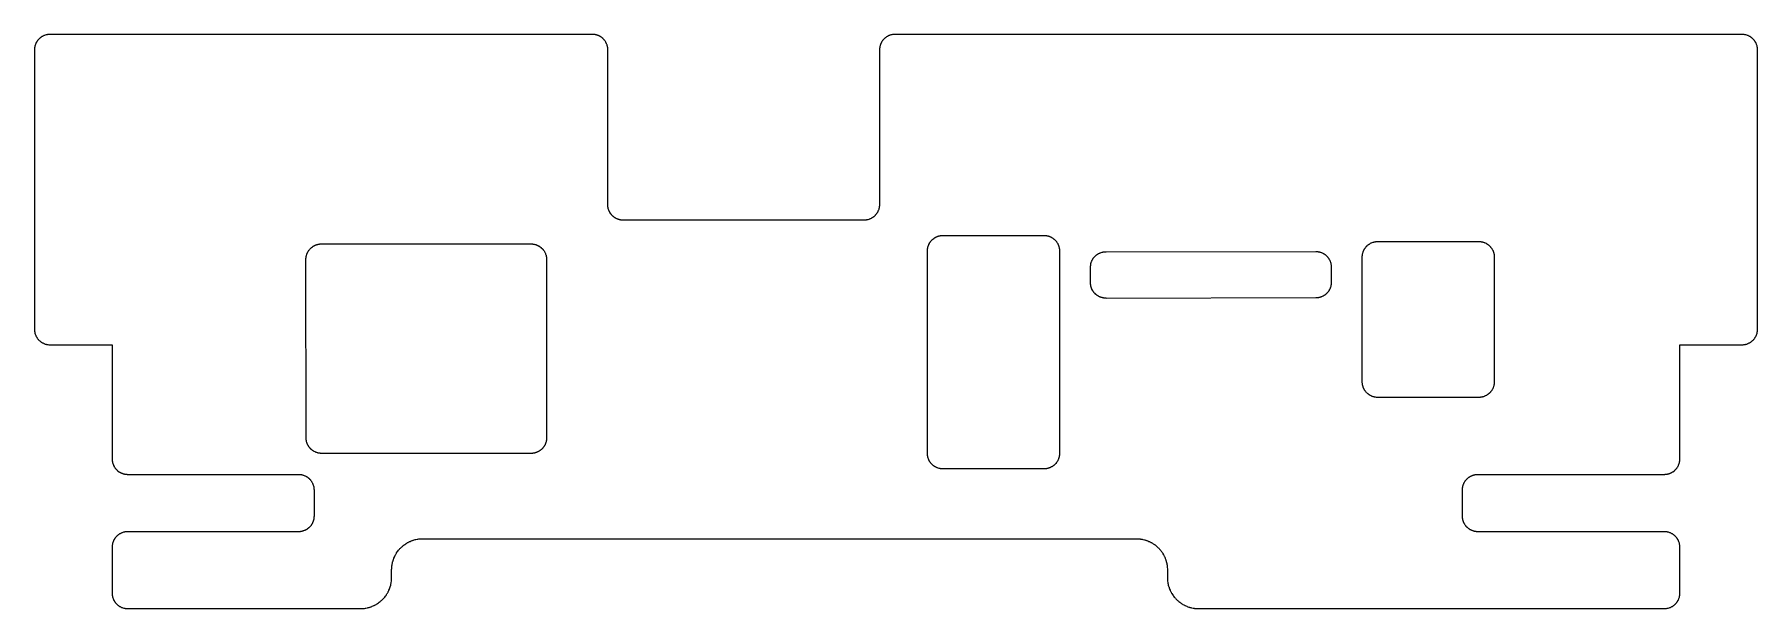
# Model space of a CAD drawing. Header units: metres. Extents: x -5 to 106, y 0 to 37.
import ezdxf

# ---------------------------------------------------------------- set-up
doc = ezdxf.new("R2010")
doc.units = ezdxf.units.M

msp = doc.modelspace()

# ---------------------------------------------------------------- linework, layer by layer
for p, q in [((-4.77734, 36.6289), (-4.79883, 36.6016)), ((-4.76562, 36.6426), (-4.77734, 36.6289)), ((-4.75488, 36.6562), (-4.76562, 36.6426)), ((-4.71973, 36.6943), (-4.75488, 36.6562)), ((-4.69434, 36.7197), (-4.71973, 36.6943)), ((-4.65625, 36.7549), (-4.69434, 36.7197)), ((-4.64258, 36.7656), (-4.65625, 36.7549)), ((-4.62891, 36.7773), (-4.64258, 36.7656)), ((-4.60156, 36.7988), (-4.62891, 36.7773)), ((-4.58789, 36.8086), (-4.60156, 36.7988)), ((-4.57324, 36.8193), (-4.58789, 36.8086)), ((-4.55957, 36.8291), (-4.57324, 36.8193)), ((-4.54492, 36.8389), (-4.55957, 36.8291)), ((-4.53027, 36.8477), (-4.54492, 36.8389)), ((-4.51465, 36.8574), (-4.53027, 36.8477)), ((-4.5, 36.8662), (-4.51465, 36.8574)), ((-4.48438, 36.875), (-4.5, 36.8662)), ((-4.46973, 36.8828), (-4.48438, 36.875)), ((-4.42285, 36.9062), (-4.46973, 36.8828)), ((-4.40625, 36.9131), (-4.42285, 36.9062)), ((-4.39062, 36.9209), (-4.40625, 36.9131)), ((-4.375, 36.9268), (-4.39062, 36.9209)), ((-4.3584, 36.9336), (-4.375, 36.9268)), ((-4.30859, 36.9512), (-4.3584, 36.9336)), ((-4.24219, 36.9707), (-4.30859, 36.9512)), ((-4.22461, 36.9746), (-4.24219, 36.9707)), ((-4.20801, 36.9785), (-4.22461, 36.9746)), ((-4.19043, 36.9814), (-4.20801, 36.9785)), ((-4.17383, 36.9844), (-4.19043, 36.9814)), ((-4.15625, 36.9873), (-4.17383, 36.9844)), ((-4.13965, 36.9902), (-4.15625, 36.9873)), ((-4.06934, 36.998), (-4.13965, 36.9902)), ((-4.05273, 36.999), (-4.06934, 36.998)), ((-4.03516, 36.999), (-4.05273, 36.999)), ((-4.01758, 37), (-4.03516, 36.999)), ((30.9531, 37), (-4.01758, 37)), ((30.9697, 36.999), (30.9531, 37)), ((30.9873, 36.999), (30.9697, 36.999)), ((31.0039, 36.998), (30.9873, 36.999)), ((31.0205, 36.9961), (31.0039, 36.998)), ((31.0381, 36.9941), (31.0205, 36.9961)), ((31.0879, 36.9883), (31.0381, 36.9941)), ((31.1055, 36.9854), (31.0879, 36.9883)), ((31.1221, 36.9814), (31.1055, 36.9854)), ((31.1387, 36.9785), (31.1221, 36.9814)), ((31.1885, 36.9668), (31.1387, 36.9785)), ((31.2041, 36.9619), (31.1885, 36.9668)), ((31.2373, 36.9521), (31.2041, 36.9619)), ((31.2529, 36.9463), (31.2373, 36.9521)), ((31.2695, 36.9414), (31.2529, 36.9463)), ((31.2852, 36.9355), (31.2695, 36.9414)), ((31.3008, 36.9287), (31.2852, 36.9355)), ((31.3164, 36.9229), (31.3008, 36.9287)), ((31.332, 36.916), (31.3164, 36.9229)), ((31.3477, 36.9082), (31.332, 36.916)), ((31.3633, 36.9014), (31.3477, 36.9082)), ((31.3789, 36.8936), (31.3633, 36.9014)), ((31.4082, 36.8779), (31.3789, 36.8936)), ((31.4238, 36.8691), (31.4082, 36.8779)), ((31.4385, 36.8613), (31.4238, 36.8691)), ((31.4531, 36.8525), (31.4385, 36.8613)), ((31.4668, 36.8428), (31.4531, 36.8525)), ((31.4814, 36.834), (31.4668, 36.8428)), ((31.4951, 36.8242), (31.4814, 36.834)), ((31.5098, 36.8145), (31.4951, 36.8242)), ((31.5234, 36.8047), (31.5098, 36.8145)), ((31.5361, 36.7939), (31.5234, 36.8047)), ((31.5635, 36.7725), (31.5361, 36.7939)), ((31.5762, 36.7617), (31.5635, 36.7725)), ((31.5889, 36.75), (31.5762, 36.7617)), ((31.6016, 36.7393), (31.5889, 36.75)), ((31.6143, 36.7275), (31.6016, 36.7393)), ((31.626, 36.7158), (31.6143, 36.7275)), ((31.6377, 36.7031), (31.626, 36.7158)), ((31.6504, 36.6914), (31.6377, 36.7031)), ((31.6611, 36.6787), (31.6504, 36.6914)), ((31.6729, 36.666), (31.6611, 36.6787)), ((31.6836, 36.6533), (31.6729, 36.666)), ((31.6953, 36.6396), (31.6836, 36.6533)), ((31.7061, 36.627), (31.6953, 36.6396)), ((31.7158, 36.6133), (31.7061, 36.627)), ((49.6348, 36.6328), (49.6133, 36.6055)), ((49.6455, 36.6455), (49.6348, 36.6328)), ((49.6562, 36.6592), (49.6455, 36.6455)), ((49.6914, 36.6973), (49.6562, 36.6592)), ((49.7275, 36.7334), (49.6914, 36.6973)), ((49.7402, 36.7451), (49.7275, 36.7334)), ((49.7539, 36.7568), (49.7402, 36.7451)), ((49.7666, 36.7676), (49.7539, 36.7568)), ((49.7803, 36.7783), (49.7666, 36.7676)), ((49.793, 36.7891), (49.7803, 36.7783)), ((49.8203, 36.8105), (49.793, 36.7891)), ((49.835, 36.8203), (49.8203, 36.8105)), ((49.8486, 36.8301), (49.835, 36.8203)), ((49.8633, 36.8398), (49.8486, 36.8301)), ((49.9219, 36.875), (49.8633, 36.8398)), ((49.9375, 36.8838), (49.9219, 36.875)), ((49.9521, 36.8916), (49.9375, 36.8838)), ((49.9678, 36.8994), (49.9521, 36.8916)), ((49.9834, 36.9062), (49.9678, 36.8994)), ((49.999, 36.9141), (49.9834, 36.9062)), ((50.0146, 36.9209), (49.999, 36.9141)), ((50.0303, 36.9268), (50.0146, 36.9209)), ((50.0469, 36.9336), (50.0303, 36.9268)), ((50.0625, 36.9395), (50.0469, 36.9336)), ((50.0791, 36.9453), (50.0625, 36.9395)), ((50.0947, 36.9512), (50.0791, 36.9453)), ((50.1445, 36.9658), (50.0947, 36.9512)), ((50.1611, 36.9697), (50.1445, 36.9658)), ((50.1777, 36.9746), (50.1611, 36.9697)), ((50.1943, 36.9775), (50.1777, 36.9746)), ((50.2119, 36.9814), (50.1943, 36.9775)), ((50.2451, 36.9873), (50.2119, 36.9814)), ((50.2627, 36.9902), (50.2451, 36.9873)), ((50.2793, 36.9922), (50.2627, 36.9902)), ((50.2969, 36.9941), (50.2793, 36.9922)), ((50.3135, 36.9961), (50.2969, 36.9941)), ((50.3311, 36.9971), (50.3135, 36.9961)), ((50.3477, 36.999), (50.3311, 36.9971)), ((50.3652, 36.999), (50.3477, 36.999)), ((50.3828, 37), (50.3652, 36.999)), ((104.968, 37), (50.3828, 37)), ((104.985, 36.999), (104.968, 37)), ((105.002, 36.999), (104.985, 36.999)), ((105.02, 36.998), (105.002, 36.999)), ((105.072, 36.9922), (105.02, 36.998)), ((105.089, 36.9902), (105.072, 36.9922)), ((105.124, 36.9844), (105.089, 36.9902)), ((105.141, 36.9814), (105.124, 36.9844)), ((105.158, 36.9785), (105.141, 36.9814)), ((105.175, 36.9746), (105.158, 36.9785)), ((105.192, 36.9707), (105.175, 36.9746)), ((105.259, 36.9512), (105.192, 36.9707)), ((105.309, 36.9336), (105.259, 36.9512)), ((105.324, 36.9268), (105.309, 36.9336)), ((105.341, 36.9209), (105.324, 36.9268)), ((105.356, 36.9131), (105.341, 36.9209)), ((105.373, 36.9062), (105.356, 36.9131)), ((105.42, 36.8828), (105.373, 36.9062)), ((105.435, 36.875), (105.42, 36.8828)), ((105.45, 36.8662), (105.435, 36.875)), ((105.465, 36.8574), (105.45, 36.8662)), ((105.479, 36.8477), (105.465, 36.8574)), ((105.495, 36.8389), (105.479, 36.8477)), ((105.509, 36.8291), (105.495, 36.8389)), ((105.523, 36.8193), (105.509, 36.8291)), ((105.538, 36.8086), (105.523, 36.8193)), ((105.552, 36.7988), (105.538, 36.8086)), ((105.579, 36.7773), (105.552, 36.7988)), ((105.593, 36.7656), (105.579, 36.7773)), ((105.606, 36.7549), (105.593, 36.7656)), ((105.645, 36.7197), (105.606, 36.7549)), ((105.657, 36.707), (105.645, 36.7197)), ((105.669, 36.6943), (105.657, 36.707)), ((105.682, 36.6816), (105.669, 36.6943)), ((105.705, 36.6562), (105.682, 36.6816)), ((105.716, 36.6426), (105.705, 36.6562)), ((105.728, 36.6289), (105.716, 36.6426)), ((105.749, 36.6016), (105.728, 36.6289)), ((-4.99902, 36.0352), (-5, 36.0176)), ((-5, 36.0176), (-5, 17.9824)), ((-4.99805, 36.0693), (-4.99902, 36.0527)), ((-4.99902, 36.0527), (-4.99902, 36.0352)), ((-4.99023, 36.1396), (-4.99805, 36.0693)), ((-4.9873, 36.1562), (-4.99023, 36.1396)), ((-4.98438, 36.1738), (-4.9873, 36.1562)), ((-4.98145, 36.1904), (-4.98438, 36.1738)), ((-4.97852, 36.208), (-4.98145, 36.1904)), ((-4.97461, 36.2246), (-4.97852, 36.208)), ((-4.9707, 36.2422), (-4.97461, 36.2246)), ((-4.95117, 36.3086), (-4.9707, 36.2422)), ((-4.93359, 36.3584), (-4.95117, 36.3086)), ((-4.92676, 36.375), (-4.93359, 36.3584)), ((-4.9209, 36.3906), (-4.92676, 36.375)), ((-4.91309, 36.4062), (-4.9209, 36.3906)), ((-4.90625, 36.4229), (-4.91309, 36.4062)), ((-4.88281, 36.4697), (-4.90625, 36.4229)), ((-4.875, 36.4844), (-4.88281, 36.4697)), ((-4.86621, 36.5), (-4.875, 36.4844)), ((-4.85742, 36.5146), (-4.86621, 36.5)), ((-4.84766, 36.5303), (-4.85742, 36.5146)), ((-4.83887, 36.5449), (-4.84766, 36.5303)), ((-4.8291, 36.5596), (-4.83887, 36.5449)), ((-4.81934, 36.5732), (-4.8291, 36.5596)), ((-4.80859, 36.5879), (-4.81934, 36.5732)), ((-4.79883, 36.6016), (-4.80859, 36.5879)), ((31.7266, 36.5996), (31.7158, 36.6133)), ((31.7461, 36.5723), (31.7266, 36.5996)), ((31.7559, 36.5576), (31.7461, 36.5723)), ((31.7646, 36.5439), (31.7559, 36.5576)), ((31.791, 36.5), (31.7646, 36.5439)), ((31.7988, 36.4854), (31.791, 36.5)), ((31.8076, 36.4697), (31.7988, 36.4854)), ((31.8154, 36.4551), (31.8076, 36.4697)), ((31.8223, 36.4395), (31.8154, 36.4551)), ((31.8301, 36.4238), (31.8223, 36.4395)), ((31.8369, 36.4092), (31.8301, 36.4238)), ((31.8438, 36.3926), (31.8369, 36.4092)), ((31.8613, 36.3457), (31.8438, 36.3926)), ((31.8672, 36.3291), (31.8613, 36.3457)), ((31.873, 36.3135), (31.8672, 36.3291)), ((31.8828, 36.2803), (31.873, 36.3135)), ((31.8867, 36.2637), (31.8828, 36.2803)), ((31.8906, 36.248), (31.8867, 36.2637)), ((31.8984, 36.2148), (31.8906, 36.248)), ((31.9014, 36.1982), (31.8984, 36.2148)), ((31.9043, 36.1807), (31.9014, 36.1982)), ((31.9102, 36.1475), (31.9043, 36.1807)), ((31.9121, 36.1309), (31.9102, 36.1475)), ((31.9141, 36.1133), (31.9121, 36.1309)), ((31.915, 36.0967), (31.9141, 36.1133)), ((31.917, 36.0801), (31.915, 36.0967)), ((31.918, 36.0625), (31.917, 36.0801)), ((31.917, 25.9941), (31.9189, 36.0459)), ((31.9189, 36.0459), (31.918, 36.0625)), ((49.417, 36.0459), (49.4082, 26.0107)), ((49.418, 36.0635), (49.417, 36.0459)), ((49.4189, 36.0801), (49.418, 36.0635)), ((49.4199, 36.0977), (49.4189, 36.0801)), ((49.4219, 36.1143), (49.4199, 36.0977)), ((49.4238, 36.1318), (49.4219, 36.1143)), ((49.4258, 36.1484), (49.4238, 36.1318)), ((49.4287, 36.166), (49.4258, 36.1484)), ((49.4307, 36.1826), (49.4287, 36.166)), ((49.4346, 36.1992), (49.4307, 36.1826)), ((49.4375, 36.2168), (49.4346, 36.1992)), ((49.4492, 36.2666), (49.4375, 36.2168)), ((49.4639, 36.3164), (49.4492, 36.2666)), ((49.4697, 36.332), (49.4639, 36.3164)), ((49.4814, 36.3652), (49.4697, 36.332)), ((49.4873, 36.3809), (49.4814, 36.3652)), ((49.4941, 36.3965), (49.4873, 36.3809)), ((49.501, 36.4131), (49.4941, 36.3965)), ((49.5078, 36.4287), (49.501, 36.4131)), ((49.5156, 36.4443), (49.5078, 36.4287)), ((49.5225, 36.459), (49.5156, 36.4443)), ((49.5303, 36.4746), (49.5225, 36.459)), ((49.5391, 36.4893), (49.5303, 36.4746)), ((49.5469, 36.5049), (49.5391, 36.4893)), ((49.5645, 36.5342), (49.5469, 36.5049)), ((49.584, 36.5635), (49.5645, 36.5342)), ((49.5938, 36.5771), (49.584, 36.5635)), ((49.6035, 36.5918), (49.5938, 36.5771)), ((49.6133, 36.6055), (49.6035, 36.5918)), ((105.759, 36.5879), (105.749, 36.6016)), ((105.77, 36.5732), (105.759, 36.5879)), ((105.779, 36.5596), (105.77, 36.5732)), ((105.789, 36.5449), (105.779, 36.5596)), ((105.798, 36.5303), (105.789, 36.5449)), ((105.808, 36.5146), (105.798, 36.5303)), ((105.816, 36.5), (105.808, 36.5146)), ((105.824, 36.4844), (105.816, 36.5)), ((105.833, 36.4697), (105.824, 36.4844)), ((105.856, 36.4229), (105.833, 36.4697)), ((105.863, 36.4062), (105.856, 36.4229)), ((105.877, 36.375), (105.863, 36.4062)), ((105.884, 36.3584), (105.877, 36.375)), ((105.901, 36.3086), (105.884, 36.3584)), ((105.916, 36.2588), (105.901, 36.3086)), ((105.92, 36.2422), (105.916, 36.2588)), ((105.925, 36.2246), (105.92, 36.2422)), ((105.928, 36.208), (105.925, 36.2246)), ((105.932, 36.1904), (105.928, 36.208)), ((105.935, 36.1738), (105.932, 36.1904)), ((105.938, 36.1562), (105.935, 36.1738)), ((105.94, 36.1396), (105.938, 36.1562)), ((105.946, 36.0869), (105.94, 36.1396)), ((105.947, 36.0693), (105.946, 36.0869)), ((105.948, 36.0527), (105.947, 36.0693)), ((105.95, 36.0176), (105.948, 36.0527)), ((105.95, 17.9824), (105.95, 36.0176)), ((31.9189, 25.959), (31.917, 25.9941)), ((31.9209, 25.9414), (31.9189, 25.959)), ((31.9219, 25.9238), (31.9209, 25.9414)), ((31.9238, 25.9072), (31.9219, 25.9238)), ((31.9268, 25.8896), (31.9238, 25.9072)), ((31.9287, 25.8721), (31.9268, 25.8896)), ((31.9316, 25.8545), (31.9287, 25.8721)), ((31.9355, 25.8379), (31.9316, 25.8545)), ((31.9385, 25.8203), (31.9355, 25.8379)), ((31.9463, 25.7871), (31.9385, 25.8203)), ((31.9512, 25.7695), (31.9463, 25.7871)), ((31.9551, 25.7529), (31.9512, 25.7695)), ((31.9609, 25.7363), (31.9551, 25.7529)), ((31.9658, 25.7197), (31.9609, 25.7363)), ((31.9834, 25.6699), (31.9658, 25.7197)), ((31.9893, 25.6543), (31.9834, 25.6699)), ((31.9961, 25.6377), (31.9893, 25.6543)), ((32.0029, 25.6221), (31.9961, 25.6377)), ((32.0107, 25.6064), (32.0029, 25.6221)), ((32.0176, 25.5898), (32.0107, 25.6064)), ((32.0254, 25.5742), (32.0176, 25.5898)), ((32.0342, 25.5596), (32.0254, 25.5742)), ((32.042, 25.5439), (32.0342, 25.5596)), ((32.0508, 25.5283), (32.042, 25.5439)), ((32.0684, 25.499), (32.0508, 25.5283)), ((49.2744, 25.5283), (49.2656, 25.5137)), ((49.2822, 25.5439), (49.2744, 25.5283)), ((49.291, 25.5596), (49.2822, 25.5439)), ((49.2988, 25.5742), (49.291, 25.5596)), ((49.3066, 25.5898), (49.2988, 25.5742)), ((49.3145, 25.6064), (49.3066, 25.5898)), ((49.3281, 25.6377), (49.3145, 25.6064)), ((49.335, 25.6543), (49.3281, 25.6377)), ((49.3418, 25.6699), (49.335, 25.6543)), ((49.3594, 25.7197), (49.3418, 25.6699)), ((49.374, 25.7695), (49.3594, 25.7197)), ((49.3779, 25.7871), (49.374, 25.7695)), ((49.3828, 25.8037), (49.3779, 25.7871)), ((49.3857, 25.8203), (49.3828, 25.8037)), ((49.3896, 25.8379), (49.3857, 25.8203)), ((49.3926, 25.8545), (49.3896, 25.8379)), ((49.3984, 25.8896), (49.3926, 25.8545)), ((49.4004, 25.9072), (49.3984, 25.8896)), ((49.4023, 25.9238), (49.4004, 25.9072)), ((49.4043, 25.9414), (49.4023, 25.9238)), ((49.4072, 25.9941), (49.4043, 25.9414)), ((49.4082, 26.0107), (49.4072, 25.9941)), ((32.1074, 25.4404), (32.0684, 25.499)), ((32.1504, 25.3857), (32.1074, 25.4404)), ((32.1621, 25.3721), (32.1504, 25.3857)), ((32.1973, 25.334), (32.1621, 25.3721)), ((32.2344, 25.2969), (32.1973, 25.334)), ((32.248, 25.2852), (32.2344, 25.2969)), ((32.2607, 25.2734), (32.248, 25.2852)), ((32.2744, 25.2627), (32.2607, 25.2734)), ((32.2871, 25.252), (32.2744, 25.2627)), ((32.3008, 25.2402), (32.2871, 25.252)), ((32.3145, 25.2305), (32.3008, 25.2402)), ((32.3291, 25.2197), (32.3145, 25.2305)), ((32.3428, 25.209), (32.3291, 25.2197)), ((32.3574, 25.1992), (32.3428, 25.209)), ((32.3721, 25.1904), (32.3574, 25.1992)), ((32.3867, 25.1807), (32.3721, 25.1904)), ((32.4014, 25.1719), (32.3867, 25.1807)), ((32.417, 25.1621), (32.4014, 25.1719)), ((32.4316, 25.1543), (32.417, 25.1621)), ((32.4473, 25.1455), (32.4316, 25.1543)), ((32.4941, 25.1221), (32.4473, 25.1455)), ((32.5098, 25.1152), (32.4941, 25.1221)), ((32.5264, 25.1084), (32.5098, 25.1152)), ((32.542, 25.1016), (32.5264, 25.1084)), ((32.5586, 25.0947), (32.542, 25.1016)), ((32.5752, 25.0889), (32.5586, 25.0947)), ((32.5908, 25.083), (32.5752, 25.0889)), ((32.6074, 25.0771), (32.5908, 25.083)), ((32.624, 25.0723), (32.6074, 25.0771)), ((32.6416, 25.0674), (32.624, 25.0723)), ((32.6582, 25.0625), (32.6416, 25.0674)), ((32.6914, 25.0547), (32.6582, 25.0625)), ((32.709, 25.0508), (32.6914, 25.0547)), ((32.7256, 25.0469), (32.709, 25.0508)), ((32.7607, 25.041), (32.7256, 25.0469)), ((32.7773, 25.0381), (32.7607, 25.041)), ((32.8301, 25.0322), (32.7773, 25.0381)), ((32.8467, 25.0312), (32.8301, 25.0322)), ((32.8994, 25.0283), (32.8467, 25.0312)), ((48.4258, 25.0283), (32.8994, 25.0283)), ((48.4434, 25.0293), (48.4258, 25.0283)), ((48.46, 25.0303), (48.4434, 25.0293)), ((48.4951, 25.0322), (48.46, 25.0303)), ((48.5303, 25.0361), (48.4951, 25.0322)), ((48.5469, 25.0381), (48.5303, 25.0361)), ((48.582, 25.0439), (48.5469, 25.0381)), ((48.5986, 25.0469), (48.582, 25.0439)), ((48.6162, 25.0508), (48.5986, 25.0469)), ((48.6328, 25.0547), (48.6162, 25.0508)), ((48.6504, 25.0586), (48.6328, 25.0547)), ((48.667, 25.0625), (48.6504, 25.0586)), ((48.7168, 25.0771), (48.667, 25.0625)), ((48.7666, 25.0947), (48.7168, 25.0771)), ((48.7822, 25.1016), (48.7666, 25.0947)), ((48.7988, 25.1084), (48.7822, 25.1016)), ((48.8145, 25.1152), (48.7988, 25.1084)), ((48.8311, 25.1221), (48.8145, 25.1152)), ((48.8779, 25.1455), (48.8311, 25.1221)), ((48.8926, 25.1543), (48.8779, 25.1455)), ((48.9082, 25.1621), (48.8926, 25.1543)), ((48.9229, 25.1719), (48.9082, 25.1621)), ((48.9375, 25.1807), (48.9229, 25.1719)), ((48.9531, 25.1904), (48.9375, 25.1807)), ((48.9668, 25.1992), (48.9531, 25.1904)), ((48.9814, 25.209), (48.9668, 25.1992)), ((48.9961, 25.2197), (48.9814, 25.209)), ((49.0098, 25.2305), (48.9961, 25.2197)), ((49.0234, 25.2402), (49.0098, 25.2305)), ((49.0371, 25.252), (49.0234, 25.2402)), ((49.0645, 25.2734), (49.0371, 25.252)), ((49.0898, 25.2969), (49.0645, 25.2734)), ((49.1025, 25.3096), (49.0898, 25.2969)), ((49.1152, 25.3213), (49.1025, 25.3096)), ((49.127, 25.334), (49.1152, 25.3213)), ((49.1396, 25.3467), (49.127, 25.334)), ((49.1631, 25.3721), (49.1396, 25.3467)), ((49.1738, 25.3857), (49.1631, 25.3721)), ((49.1855, 25.3994), (49.1738, 25.3857)), ((49.207, 25.4268), (49.1855, 25.3994)), ((49.2168, 25.4404), (49.207, 25.4268)), ((49.2275, 25.4551), (49.2168, 25.4404)), ((49.2471, 25.4844), (49.2275, 25.4551)), ((49.2559, 25.499), (49.2471, 25.4844)), ((49.2656, 25.5137), (49.2559, 25.499)), ((12.8389, 23.2676), (12.8936, 23.3105)), ((12.8936, 23.3105), (12.9082, 23.3203)), ((12.9082, 23.3203), (12.9219, 23.3301)), ((12.9219, 23.3301), (12.9512, 23.3496)), ((12.9512, 23.3496), (12.9668, 23.3584)), ((12.9668, 23.3584), (12.9814, 23.3672)), ((12.9814, 23.3672), (12.9971, 23.376)), ((12.9971, 23.376), (13.0117, 23.3838)), ((13.0117, 23.3838), (13.0273, 23.3926)), ((13.0273, 23.3926), (13.043, 23.4004)), ((13.043, 23.4004), (13.0586, 23.4072)), ((13.0586, 23.4072), (13.0752, 23.415)), ((13.0752, 23.415), (13.1064, 23.4287)), ((13.1064, 23.4287), (13.123, 23.4346)), ((13.123, 23.4346), (13.1396, 23.4414)), ((13.1396, 23.4414), (13.1562, 23.4473)), ((13.1562, 23.4473), (13.1729, 23.4521)), ((13.1729, 23.4521), (13.1895, 23.458)), ((13.1895, 23.458), (13.2061, 23.4629)), ((13.2061, 23.4629), (13.2227, 23.4668)), ((13.2227, 23.4668), (13.2393, 23.4717)), ((13.2393, 23.4717), (13.2568, 23.4756)), ((13.2568, 23.4756), (13.2734, 23.4795)), ((13.2734, 23.4795), (13.291, 23.4834)), ((13.291, 23.4834), (13.3076, 23.4863)), ((13.3076, 23.4863), (13.3252, 23.4893)), ((13.3252, 23.4893), (13.3428, 23.4912)), ((13.3428, 23.4912), (13.3594, 23.4941)), ((13.3594, 23.4941), (13.377, 23.4961)), ((13.377, 23.4961), (13.3945, 23.4971)), ((13.3945, 23.4971), (13.4121, 23.499)), ((13.4121, 23.499), (13.4287, 23.5)), ((13.4287, 23.5), (13.4463, 23.501)), ((13.4463, 23.501), (26.9756, 23.502)), ((26.9756, 23.502), (26.9932, 23.501)), ((26.9932, 23.501), (27.0098, 23.501)), ((27.0098, 23.501), (27.0625, 23.498)), ((27.0625, 23.498), (27.0977, 23.4941)), ((27.0977, 23.4941), (27.1143, 23.4922)), ((27.1143, 23.4922), (27.1494, 23.4863)), ((27.1494, 23.4863), (27.166, 23.4834)), ((27.166, 23.4834), (27.1836, 23.4795)), ((27.1836, 23.4795), (27.2168, 23.4717)), ((27.2168, 23.4717), (27.2344, 23.4678)), ((27.2344, 23.4678), (27.2676, 23.458)), ((27.2676, 23.458), (27.2842, 23.4521)), ((27.2842, 23.4521), (27.3008, 23.4473)), ((27.3008, 23.4473), (27.3174, 23.4414)), ((27.3174, 23.4414), (27.334, 23.4346)), ((27.334, 23.4346), (27.3496, 23.4287)), ((27.3496, 23.4287), (27.3662, 23.4219)), ((27.3662, 23.4219), (27.3975, 23.4082)), ((27.3975, 23.4082), (27.4141, 23.4004)), ((27.4141, 23.4004), (27.4297, 23.3926)), ((27.4297, 23.3926), (27.4443, 23.3848)), ((27.4443, 23.3848), (27.4756, 23.3672)), ((27.4756, 23.3672), (27.5049, 23.3496)), ((27.5049, 23.3496), (27.5635, 23.3105)), ((27.5635, 23.3105), (27.6182, 23.2676)), ((52.5293, 23.291), (52.5342, 23.3076)), ((52.5342, 23.3076), (52.5391, 23.3252)), ((52.5391, 23.3252), (52.5488, 23.3584)), ((52.5488, 23.3584), (52.5605, 23.3916)), ((52.5605, 23.3916), (52.5664, 23.4072)), ((52.5664, 23.4072), (52.5732, 23.4238)), ((52.5732, 23.4238), (52.5791, 23.4395)), ((52.5791, 23.4395), (52.5869, 23.4561)), ((52.5869, 23.4561), (52.5938, 23.4717)), ((52.5938, 23.4717), (52.625, 23.5342)), ((52.625, 23.5342), (52.6338, 23.5488)), ((52.6338, 23.5488), (52.6426, 23.5645)), ((52.6426, 23.5645), (52.6523, 23.5791)), ((52.6523, 23.5791), (52.6611, 23.5938)), ((52.6611, 23.5938), (52.6807, 23.623)), ((52.6807, 23.623), (52.6914, 23.6367)), ((52.6914, 23.6367), (52.7012, 23.6514)), ((52.7012, 23.6514), (52.7227, 23.6787)), ((52.7227, 23.6787), (52.7344, 23.6924)), ((52.7344, 23.6924), (52.7451, 23.7051)), ((52.7451, 23.7051), (52.7568, 23.7188)), ((52.7568, 23.7188), (52.7803, 23.7441)), ((52.7803, 23.7441), (52.793, 23.7559)), ((52.793, 23.7559), (52.8057, 23.7686)), ((52.8057, 23.7686), (52.8438, 23.8037)), ((52.8438, 23.8037), (52.8574, 23.8154)), ((52.8574, 23.8154), (52.9121, 23.8584)), ((52.9121, 23.8584), (52.9268, 23.8682)), ((52.9268, 23.8682), (52.9404, 23.8779)), ((52.9404, 23.8779), (52.9697, 23.8975)), ((52.9697, 23.8975), (52.9854, 23.9062)), ((52.9854, 23.9062), (53, 23.915)), ((53, 23.915), (53.0156, 23.9238)), ((53.0156, 23.9238), (53.0303, 23.9326)), ((53.0303, 23.9326), (53.0615, 23.9482)), ((53.0615, 23.9482), (53.0771, 23.9551)), ((53.0771, 23.9551), (53.0938, 23.9629)), ((53.0938, 23.9629), (53.125, 23.9766)), ((53.125, 23.9766), (53.1416, 23.9824)), ((53.1416, 23.9824), (53.1582, 23.9893)), ((53.1582, 23.9893), (53.1748, 23.9951)), ((53.1748, 23.9951), (53.1914, 24)), ((53.1914, 24), (53.208, 24.0059)), ((53.208, 24.0059), (53.2246, 24.0107)), ((53.2246, 24.0107), (53.2412, 24.0146)), ((53.2412, 24.0146), (53.2578, 24.0195)), ((53.2578, 24.0195), (53.2754, 24.0234)), ((53.2754, 24.0234), (53.292, 24.0273)), ((53.292, 24.0273), (53.3096, 24.0312)), ((53.3096, 24.0312), (53.3262, 24.0342)), ((53.3262, 24.0342), (53.3438, 24.0371)), ((53.3438, 24.0371), (53.3604, 24.0391)), ((53.3604, 24.0391), (53.3779, 24.042)), ((53.3779, 24.042), (53.3955, 24.0439)), ((53.3955, 24.0439), (53.4131, 24.0449)), ((53.4131, 24.0449), (53.4307, 24.0469)), ((53.4307, 24.0469), (53.4473, 24.0479)), ((53.4473, 24.0479), (53.4648, 24.0488)), ((53.4648, 24.0488), (60.0381, 24.0488)), ((60.0381, 24.0488), (60.0732, 24.0469)), ((60.0732, 24.0469), (60.0908, 24.0449)), ((60.0908, 24.0449), (60.1074, 24.0439)), ((60.1074, 24.0439), (60.125, 24.042)), ((60.125, 24.042), (60.1426, 24.0391)), ((60.1426, 24.0391), (60.1602, 24.0371)), ((60.1602, 24.0371), (60.1768, 24.0342)), ((60.1768, 24.0342), (60.1943, 24.0312)), ((60.1943, 24.0312), (60.2109, 24.0273)), ((60.2109, 24.0273), (60.2285, 24.0234)), ((60.2285, 24.0234), (60.2451, 24.0195)), ((60.2451, 24.0195), (60.2617, 24.0146)), ((60.2617, 24.0146), (60.2793, 24.0107)), ((60.2793, 24.0107), (60.2959, 24.0059)), ((60.2959, 24.0059), (60.3125, 24)), ((60.3125, 24), (60.3291, 23.9951)), ((60.3291, 23.9951), (60.3457, 23.9893)), ((60.3457, 23.9893), (60.3613, 23.9824)), ((60.3613, 23.9824), (60.3779, 23.9766)), ((60.3779, 23.9766), (60.3945, 23.9697)), ((60.3945, 23.9697), (60.4102, 23.9629)), ((60.4102, 23.9629), (60.4258, 23.9551)), ((60.4258, 23.9551), (60.4414, 23.9482)), ((60.4414, 23.9482), (60.4727, 23.9326)), ((60.4727, 23.9326), (60.4883, 23.9238)), ((60.4883, 23.9238), (60.5029, 23.915)), ((60.5029, 23.915), (60.5186, 23.9062)), ((60.5186, 23.9062), (60.5332, 23.8975)), ((60.5332, 23.8975), (60.5771, 23.8682)), ((60.5771, 23.8682), (60.5908, 23.8584)), ((60.5908, 23.8584), (60.6055, 23.8477)), ((60.6055, 23.8477), (60.6465, 23.8154)), ((60.6465, 23.8154), (60.6592, 23.8037)), ((60.6592, 23.8037), (60.6729, 23.792)), ((60.6729, 23.792), (60.6982, 23.7686)), ((60.6982, 23.7686), (60.7227, 23.7441)), ((60.7227, 23.7441), (60.7461, 23.7188)), ((60.7461, 23.7188), (60.7578, 23.7051)), ((60.7578, 23.7051), (60.7695, 23.6924)), ((60.7695, 23.6924), (60.8018, 23.6514)), ((60.8018, 23.6514), (60.8125, 23.6367)), ((60.8125, 23.6367), (60.8223, 23.623)), ((60.8223, 23.623), (60.8516, 23.5791)), ((60.8516, 23.5791), (60.8604, 23.5645)), ((60.8604, 23.5645), (60.8691, 23.5488)), ((60.8691, 23.5488), (60.8779, 23.5342)), ((60.8779, 23.5342), (60.8867, 23.5186)), ((60.8867, 23.5186), (60.9023, 23.4873)), ((60.9023, 23.4873), (60.9092, 23.4717)), ((60.9092, 23.4717), (60.917, 23.4561)), ((60.917, 23.4561), (60.9238, 23.4395)), ((60.9238, 23.4395), (60.9307, 23.4238)), ((60.9307, 23.4238), (60.9365, 23.4072)), ((60.9365, 23.4072), (60.9434, 23.3916)), ((60.9434, 23.3916), (60.9492, 23.375)), ((60.9492, 23.375), (60.9541, 23.3584)), ((60.9541, 23.3584), (60.96, 23.3418)), ((60.96, 23.3418), (60.9648, 23.3252)), ((60.9648, 23.3252), (60.9697, 23.3076)), ((60.9697, 23.3076), (60.9775, 23.2744)), ((80.7344, 23.2988), (80.7451, 23.3115)), ((80.7451, 23.3115), (80.7568, 23.3252)), ((80.7568, 23.3252), (80.7803, 23.3506)), ((80.7803, 23.3506), (80.793, 23.3633)), ((80.793, 23.3633), (80.8057, 23.375)), ((80.8057, 23.375), (80.8184, 23.3877)), ((80.8184, 23.3877), (80.8438, 23.4111)), ((80.8438, 23.4111), (80.8711, 23.4326)), ((80.8711, 23.4326), (80.8848, 23.4443)), ((80.8848, 23.4443), (80.8984, 23.4541)), ((80.8984, 23.4541), (80.9121, 23.4648)), ((80.9121, 23.4648), (80.9268, 23.4756)), ((80.9268, 23.4756), (80.9404, 23.4854)), ((80.9404, 23.4854), (80.9551, 23.4941)), ((80.9551, 23.4941), (80.9697, 23.5039)), ((80.9697, 23.5039), (80.9854, 23.5127)), ((80.9854, 23.5127), (81, 23.5225)), ((81, 23.5225), (81.0156, 23.5303)), ((81.0156, 23.5303), (81.0303, 23.5391)), ((81.0303, 23.5391), (81.0771, 23.5625)), ((81.0771, 23.5625), (81.0938, 23.5693)), ((81.0938, 23.5693), (81.125, 23.583)), ((81.125, 23.583), (81.1416, 23.5898)), ((81.1416, 23.5898), (81.1914, 23.6074)), ((81.1914, 23.6074), (81.2412, 23.6221)), ((81.2412, 23.6221), (81.2578, 23.626)), ((81.2578, 23.626), (81.2754, 23.6299)), ((81.2754, 23.6299), (81.292, 23.6338)), ((81.292, 23.6338), (81.3096, 23.6377)), ((81.3096, 23.6377), (81.3262, 23.6406)), ((81.3262, 23.6406), (81.3438, 23.6436)), ((81.3438, 23.6436), (81.3604, 23.6465)), ((81.3604, 23.6465), (81.4131, 23.6523)), ((81.4131, 23.6523), (81.4307, 23.6533)), ((81.4307, 23.6533), (81.4473, 23.6543)), ((81.4473, 23.6543), (81.4824, 23.6562)), ((81.4824, 23.6562), (88.0137, 23.6562)), ((88.0137, 23.6562), (88.084, 23.6523)), ((88.084, 23.6523), (88.1016, 23.6504)), ((88.1016, 23.6504), (88.1182, 23.6484)), ((88.1182, 23.6484), (88.1357, 23.6465)), ((88.1357, 23.6465), (88.1533, 23.6436)), ((88.1533, 23.6436), (88.1699, 23.6406)), ((88.1699, 23.6406), (88.1875, 23.6377)), ((88.1875, 23.6377), (88.2041, 23.6338)), ((88.2041, 23.6338), (88.2217, 23.6299)), ((88.2217, 23.6299), (88.2383, 23.626)), ((88.2383, 23.626), (88.2559, 23.6221)), ((88.2559, 23.6221), (88.3057, 23.6074)), ((88.3057, 23.6074), (88.3555, 23.5898)), ((88.3555, 23.5898), (88.3711, 23.583)), ((88.3711, 23.583), (88.3877, 23.5762)), ((88.3877, 23.5762), (88.4189, 23.5625)), ((88.4189, 23.5625), (88.4658, 23.5391)), ((88.4658, 23.5391), (88.4814, 23.5303)), ((88.4814, 23.5303), (88.4971, 23.5225)), ((88.4971, 23.5225), (88.5117, 23.5127)), ((88.5117, 23.5127), (88.5264, 23.5039)), ((88.5264, 23.5039), (88.541, 23.4941)), ((88.541, 23.4941), (88.5557, 23.4854)), ((88.5557, 23.4854), (88.5703, 23.4756)), ((88.5703, 23.4756), (88.584, 23.4648)), ((88.584, 23.4648), (88.5986, 23.4541)), ((88.5986, 23.4541), (88.6123, 23.4443)), ((88.6123, 23.4443), (88.626, 23.4326)), ((88.626, 23.4326), (88.6396, 23.4219)), ((88.6396, 23.4219), (88.6523, 23.4111)), ((88.6523, 23.4111), (88.666, 23.3994)), ((88.666, 23.3994), (88.6787, 23.3877)), ((88.6787, 23.3877), (88.6914, 23.375)), ((88.6914, 23.375), (88.7041, 23.3633)), ((88.7041, 23.3633), (88.7275, 23.3379)), ((88.7275, 23.3379), (88.7402, 23.3252)), ((88.7402, 23.3252), (88.751, 23.3115)), ((88.751, 23.3115), (88.7627, 23.2988)), ((12.4814, 22.5186), (12.4824, 22.5361)), ((12.4932, 11), (12.4814, 22.5186)), ((12.4824, 22.5537), (12.4844, 22.5713)), ((12.4824, 22.5361), (12.4824, 22.5537)), ((12.4844, 22.5713), (12.4854, 22.5889)), ((12.4854, 22.5889), (12.4873, 22.6055)), ((12.4873, 22.6055), (12.4912, 22.6406)), ((12.4912, 22.6406), (12.4941, 22.6582)), ((12.4941, 22.6582), (12.4971, 22.6748)), ((12.4971, 22.6748), (12.5, 22.6924)), ((12.5, 22.6924), (12.5029, 22.709)), ((12.5029, 22.709), (12.5068, 22.7266)), ((12.5068, 22.7266), (12.5107, 22.7432)), ((12.5107, 22.7432), (12.5156, 22.7598)), ((12.5156, 22.7598), (12.5205, 22.7773)), ((12.5205, 22.7773), (12.5303, 22.8105)), ((12.5303, 22.8105), (12.542, 22.8438)), ((12.542, 22.8438), (12.5479, 22.8594)), ((12.5479, 22.8594), (12.5547, 22.876)), ((12.5547, 22.876), (12.5605, 22.8916)), ((12.5605, 22.8916), (12.5684, 22.9082)), ((12.5684, 22.9082), (12.5752, 22.9238)), ((12.5752, 22.9238), (12.6064, 22.9863)), ((12.6064, 22.9863), (12.6152, 23.001)), ((12.6152, 23.001), (12.624, 23.0166)), ((12.624, 23.0166), (12.6338, 23.0312)), ((12.6338, 23.0312), (12.6426, 23.0459)), ((12.6426, 23.0459), (12.6621, 23.0752)), ((12.6621, 23.0752), (12.6729, 23.0889)), ((12.6729, 23.0889), (12.6826, 23.1035)), ((12.6826, 23.1035), (12.7041, 23.1309)), ((12.7041, 23.1309), (12.7158, 23.1445)), ((12.7158, 23.1445), (12.7266, 23.1572)), ((12.7266, 23.1572), (12.7383, 23.1709)), ((12.7383, 23.1709), (12.7617, 23.1963)), ((12.7617, 23.1963), (12.7744, 23.208)), ((12.7744, 23.208), (12.7871, 23.2207)), ((12.7871, 23.2207), (12.8252, 23.2559)), ((12.8252, 23.2559), (12.8389, 23.2676)), ((27.6182, 23.2676), (27.6318, 23.2559)), ((27.6318, 23.2559), (27.6826, 23.209)), ((27.6826, 23.209), (27.6943, 23.1963)), ((27.6943, 23.1963), (27.707, 23.1836)), ((27.707, 23.1836), (27.7188, 23.1709)), ((27.7188, 23.1709), (27.7305, 23.1572)), ((27.7305, 23.1572), (27.7412, 23.1445)), ((27.7412, 23.1445), (27.7529, 23.1309)), ((27.7529, 23.1309), (27.7744, 23.1035)), ((27.7744, 23.1035), (27.7842, 23.0889)), ((27.7842, 23.0889), (27.7949, 23.0752)), ((27.7949, 23.0752), (27.8145, 23.0459)), ((27.8145, 23.0459), (27.832, 23.0166)), ((27.832, 23.0166), (27.8418, 23.002)), ((27.8418, 23.002), (27.8496, 22.9863)), ((27.8496, 22.9863), (27.8584, 22.9707)), ((27.8584, 22.9707), (27.8818, 22.9238)), ((27.8818, 22.9238), (27.8955, 22.8926)), ((27.8955, 22.8926), (27.9092, 22.8594)), ((27.9092, 22.8594), (27.915, 22.8438)), ((27.915, 22.8438), (27.9268, 22.8105)), ((27.9268, 22.8105), (27.9414, 22.7607)), ((27.9414, 22.7607), (27.9453, 22.7432)), ((27.9453, 22.7432), (27.9492, 22.7266)), ((27.9492, 22.7266), (27.9531, 22.709)), ((27.9531, 22.709), (27.957, 22.6924)), ((27.957, 22.6924), (27.96, 22.6748)), ((27.96, 22.6748), (27.9629, 22.6582)), ((27.9629, 22.6582), (27.9658, 22.6406)), ((27.9658, 22.6406), (27.9678, 22.623)), ((27.9678, 22.623), (27.9697, 22.6064)), ((27.9697, 22.6064), (27.9717, 22.5889)), ((27.9717, 22.5889), (27.9756, 22.5186)), ((27.9756, 22.5186), (27.9756, 10.9648)), ((52.5, 23.0664), (52.501, 23.084)), ((52.5, 9.98242), (52.5, 23.0664)), ((52.501, 23.1016), (52.502, 23.1191)), ((52.501, 23.084), (52.501, 23.1016)), ((52.502, 23.1191), (52.5039, 23.1367)), ((52.5039, 23.1367), (52.5059, 23.1533)), ((52.5059, 23.1533), (52.5098, 23.1885)), ((52.5098, 23.1885), (52.5127, 23.2061)), ((52.5127, 23.2061), (52.5156, 23.2227)), ((52.5156, 23.2227), (52.5186, 23.2402)), ((52.5186, 23.2402), (52.5215, 23.2568)), ((52.5215, 23.2568), (52.5254, 23.2744)), ((52.5254, 23.2744), (52.5293, 23.291)), ((60.9775, 23.2744), (60.9814, 23.2568)), ((60.9814, 23.2568), (60.9854, 23.2402)), ((60.9854, 23.2402), (60.9883, 23.2227)), ((60.9883, 23.2227), (60.9912, 23.2061)), ((60.9912, 23.2061), (60.9932, 23.1885)), ((60.9932, 23.1885), (60.9961, 23.1709)), ((60.9961, 23.1709), (60.998, 23.1533)), ((60.998, 23.1533), (61, 23.1367)), ((61, 23.1367), (61.0029, 23.084)), ((61.0029, 23.084), (61.0029, 9.96484)), ((63.0156, 22.1738), (63.0186, 22.1904)), ((63.0186, 22.1904), (63.0215, 22.208)), ((63.0215, 22.208), (63.0254, 22.2246)), ((63.0254, 22.2246), (63.0293, 22.2422)), ((63.0293, 22.2422), (63.0488, 22.3086)), ((63.0488, 22.3086), (63.0664, 22.3584)), ((63.0664, 22.3584), (63.0732, 22.375)), ((63.0732, 22.375), (63.0791, 22.3906)), ((63.0791, 22.3906), (63.0869, 22.4062)), ((63.0869, 22.4062), (63.0938, 22.4229)), ((63.0938, 22.4229), (63.1172, 22.4697)), ((63.1172, 22.4697), (63.125, 22.4844)), ((63.125, 22.4844), (63.1338, 22.5)), ((63.1338, 22.5), (63.1426, 22.5146)), ((63.1426, 22.5146), (63.1523, 22.5303)), ((63.1523, 22.5303), (63.1611, 22.5449)), ((63.1611, 22.5449), (63.1709, 22.5596)), ((63.1709, 22.5596), (63.1807, 22.5732)), ((63.1807, 22.5732), (63.1914, 22.5879)), ((63.1914, 22.5879), (63.2012, 22.6016)), ((63.2012, 22.6016), (63.2227, 22.6289)), ((63.2227, 22.6289), (63.2344, 22.6426)), ((63.2344, 22.6426), (63.2451, 22.6562)), ((63.2451, 22.6562), (63.2803, 22.6943)), ((63.2803, 22.6943), (63.3057, 22.7197)), ((63.3057, 22.7197), (63.3438, 22.7549)), ((63.3438, 22.7549), (63.3574, 22.7656)), ((63.3574, 22.7656), (63.3711, 22.7773)), ((63.3711, 22.7773), (63.3984, 22.7988)), ((63.3984, 22.7988), (63.4121, 22.8086)), ((63.4121, 22.8086), (63.4268, 22.8193)), ((63.4268, 22.8193), (63.4404, 22.8291)), ((63.4404, 22.8291), (63.4551, 22.8389)), ((63.4551, 22.8389), (63.4697, 22.8477)), ((63.4697, 22.8477), (63.4854, 22.8574)), ((63.4854, 22.8574), (63.5, 22.8662)), ((63.5, 22.8662), (63.5156, 22.875)), ((63.5156, 22.875), (63.5303, 22.8828)), ((63.5303, 22.8828), (63.5771, 22.9062)), ((63.5771, 22.9062), (63.5938, 22.9131)), ((63.5938, 22.9131), (63.6094, 22.9209)), ((63.6094, 22.9209), (63.625, 22.9268)), ((63.625, 22.9268), (63.6416, 22.9336)), ((63.6416, 22.9336), (63.6914, 22.9512)), ((63.6914, 22.9512), (63.7578, 22.9707)), ((63.7578, 22.9707), (63.7754, 22.9746)), ((63.7754, 22.9746), (63.792, 22.9785)), ((63.792, 22.9785), (63.8096, 22.9814)), ((63.8096, 22.9814), (63.8262, 22.9844)), ((63.8262, 22.9844), (63.8438, 22.9873)), ((63.8438, 22.9873), (63.8604, 22.9902)), ((63.8604, 22.9902), (63.9307, 22.998)), ((63.9307, 22.998), (63.9473, 22.999)), ((63.9473, 22.999), (63.9648, 22.999)), ((63.9648, 22.999), (63.9824, 23)), ((63.9824, 23), (64, 23)), ((64, 22.9805), (77.5, 23.0117)), ((64, 23), (64, 22.9805)), ((77.5, 23.0117), (77.5176, 23.0117)), ((77.5176, 23.0117), (77.5527, 23.0098)), ((77.5527, 23.0098), (77.5693, 23.0088)), ((77.5693, 23.0088), (77.5869, 23.0078)), ((77.5869, 23.0078), (77.6396, 23.002)), ((77.6396, 23.002), (77.6562, 22.999)), ((77.6562, 22.999), (77.6738, 22.9961)), ((77.6738, 22.9961), (77.6904, 22.9932)), ((77.6904, 22.9932), (77.708, 22.9902)), ((77.708, 22.9902), (77.7246, 22.9863)), ((77.7246, 22.9863), (77.7422, 22.9814)), ((77.7422, 22.9814), (77.7588, 22.9775)), ((77.7588, 22.9775), (77.8086, 22.9629)), ((77.8086, 22.9629), (77.8584, 22.9453)), ((77.8584, 22.9453), (77.875, 22.9385)), ((77.875, 22.9385), (77.9062, 22.9248)), ((77.9062, 22.9248), (77.9229, 22.918)), ((77.9229, 22.918), (77.9697, 22.8945)), ((77.9697, 22.8945), (77.9844, 22.8857)), ((77.9844, 22.8857), (78, 22.8779)), ((78, 22.8779), (78.0146, 22.8691)), ((78.0146, 22.8691), (78.0303, 22.8594)), ((78.0303, 22.8594), (78.0449, 22.8506)), ((78.0449, 22.8506), (78.0596, 22.8408)), ((78.0596, 22.8408), (78.0732, 22.8311)), ((78.0732, 22.8311), (78.0879, 22.8203)), ((78.0879, 22.8203), (78.1016, 22.8105)), ((78.1016, 22.8105), (78.1289, 22.7891)), ((78.1289, 22.7891), (78.1426, 22.7773)), ((78.1426, 22.7773), (78.1562, 22.7666)), ((78.1562, 22.7666), (78.1816, 22.7432)), ((78.1816, 22.7432), (78.1943, 22.7305)), ((78.1943, 22.7305), (78.207, 22.7188)), ((78.207, 22.7188), (78.2197, 22.7061)), ((78.2197, 22.7061), (78.2549, 22.668)), ((78.2549, 22.668), (78.2656, 22.6543)), ((78.2656, 22.6543), (78.2773, 22.6406)), ((78.2773, 22.6406), (78.2988, 22.6133)), ((78.2988, 22.6133), (78.3086, 22.5996)), ((78.3086, 22.5996), (78.3193, 22.585)), ((78.3193, 22.585), (78.3291, 22.5713)), ((78.3291, 22.5713), (78.3389, 22.5566)), ((78.3389, 22.5566), (78.3477, 22.542)), ((78.3477, 22.542), (78.3574, 22.5264)), ((78.3574, 22.5264), (78.3662, 22.5117)), ((78.3662, 22.5117), (78.375, 22.4961)), ((78.375, 22.4961), (78.3828, 22.4814)), ((78.3828, 22.4814), (78.4062, 22.4346)), ((78.4062, 22.4346), (78.4131, 22.418)), ((78.4131, 22.418), (78.4209, 22.4023)), ((78.4209, 22.4023), (78.4268, 22.3857)), ((78.4268, 22.3857), (78.4336, 22.3701)), ((78.4336, 22.3701), (78.4512, 22.3203)), ((78.4512, 22.3203), (78.4707, 22.2539)), ((78.4707, 22.2539), (78.4746, 22.2363)), ((78.4746, 22.2363), (78.4785, 22.2197)), ((78.4785, 22.2197), (78.4814, 22.2021)), ((78.4814, 22.2021), (78.4844, 22.1855)), ((80.5, 22.6738), (80.501, 22.6904)), ((80.5, 14.5889), (80.5, 22.6738)), ((80.501, 22.708), (80.502, 22.7256)), ((80.501, 22.6904), (80.501, 22.708)), ((80.502, 22.7256), (80.5059, 22.7607)), ((80.5059, 22.7607), (80.5078, 22.7773)), ((80.5078, 22.7773), (80.5098, 22.7949)), ((80.5098, 22.7949), (80.5156, 22.8301)), ((80.5156, 22.8301), (80.5186, 22.8467)), ((80.5186, 22.8467), (80.5215, 22.8643)), ((80.5215, 22.8643), (80.5293, 22.8975)), ((80.5293, 22.8975), (80.5342, 22.915)), ((80.5342, 22.915), (80.5488, 22.9648)), ((80.5488, 22.9648), (80.5664, 23.0146)), ((80.5664, 23.0146), (80.5732, 23.0303)), ((80.5732, 23.0303), (80.5791, 23.0469)), ((80.5791, 23.0469), (80.5869, 23.0625)), ((80.5869, 23.0625), (80.5938, 23.0781)), ((80.5938, 23.0781), (80.6016, 23.0947)), ((80.6016, 23.0947), (80.6094, 23.1104)), ((80.6094, 23.1104), (80.6172, 23.125)), ((80.6172, 23.125), (80.625, 23.1406)), ((80.625, 23.1406), (80.6338, 23.1562)), ((80.6338, 23.1562), (80.6426, 23.1709)), ((80.6426, 23.1709), (80.6523, 23.1855)), ((80.6523, 23.1855), (80.6611, 23.2002)), ((80.6611, 23.2002), (80.6807, 23.2295)), ((80.6807, 23.2295), (80.6914, 23.2441)), ((80.6914, 23.2441), (80.7012, 23.2578)), ((80.7012, 23.2578), (80.7227, 23.2852)), ((80.7227, 23.2852), (80.7344, 23.2988)), ((88.7627, 23.2988), (88.8057, 23.2441)), ((88.8057, 23.2441), (88.8154, 23.2295)), ((88.8154, 23.2295), (88.8262, 23.2148)), ((88.8262, 23.2148), (88.835, 23.2002)), ((88.835, 23.2002), (88.8447, 23.1855)), ((88.8447, 23.1855), (88.8623, 23.1562)), ((88.8623, 23.1562), (88.8799, 23.125)), ((88.8799, 23.125), (88.8877, 23.1104)), ((88.8877, 23.1104), (88.8955, 23.0947)), ((88.8955, 23.0947), (88.9033, 23.0781)), ((88.9033, 23.0781), (88.917, 23.0469)), ((88.917, 23.0469), (88.9238, 23.0303)), ((88.9238, 23.0303), (88.9307, 23.0146)), ((88.9307, 23.0146), (88.9424, 22.9814)), ((88.9424, 22.9814), (88.9473, 22.9648)), ((88.9473, 22.9648), (88.9531, 22.9482)), ((88.9531, 22.9482), (88.9629, 22.915)), ((88.9629, 22.915), (88.9668, 22.8975)), ((88.9668, 22.8975), (88.9746, 22.8643)), ((88.9746, 22.8643), (88.9785, 22.8467)), ((88.9785, 22.8467), (88.9814, 22.8301)), ((88.9814, 22.8301), (88.9873, 22.7949)), ((88.9873, 22.7949), (88.9893, 22.7773)), ((88.9893, 22.7773), (88.9912, 22.7607)), ((88.9912, 22.7607), (88.9932, 22.7432)), ((88.9932, 22.7432), (88.9961, 22.6904)), ((88.9961, 22.6904), (88.9961, 22.6738)), ((88.9961, 22.6738), (88.9971, 22.6562)), ((88.9971, 22.6562), (88.9971, 14.6064)), ((63, 22.0176), (63.001, 22.0352)), ((63, 20.9873), (63, 22.0176)), ((63.001, 22.0527), (63.002, 22.0693)), ((63.001, 22.0352), (63.001, 22.0527)), ((63.002, 22.0693), (63.0098, 22.1396)), ((63.0098, 22.1396), (63.0127, 22.1562)), ((63.0127, 22.1562), (63.0156, 22.1738)), ((78.4844, 22.1855), (78.4902, 22.1504)), ((78.4902, 22.1504), (78.4922, 22.1338)), ((78.4922, 22.1338), (78.498, 22.0811)), ((78.498, 22.0811), (78.499, 22.0635)), ((78.499, 22.0635), (78.499, 22.0469)), ((78.499, 22.0469), (78.5, 22.0293)), ((78.5, 22.0293), (78.5, 20.999)), ((63.001, 20.9697), (63, 20.9873)), ((63.001, 20.9521), (63.001, 20.9697)), ((63.002, 20.9346), (63.001, 20.9521)), ((63.0059, 20.8994), (63.002, 20.9346)), ((63.0078, 20.8828), (63.0059, 20.8994)), ((63.0098, 20.8652), (63.0078, 20.8828)), ((63.0127, 20.8477), (63.0098, 20.8652)), ((63.0156, 20.8311), (63.0127, 20.8477)), ((63.0186, 20.8135), (63.0156, 20.8311)), ((63.0215, 20.7969), (63.0186, 20.8135)), ((63.0254, 20.7793), (63.0215, 20.7969)), ((63.0293, 20.7627), (63.0254, 20.7793)), ((63.0342, 20.7451), (63.0293, 20.7627)), ((63.0488, 20.6953), (63.0342, 20.7451)), ((63.0605, 20.6621), (63.0488, 20.6953)), ((63.0664, 20.6465), (63.0605, 20.6621)), ((63.0732, 20.6299), (63.0664, 20.6465)), ((63.0791, 20.6133), (63.0732, 20.6299)), ((63.0869, 20.5977), (63.0791, 20.6133)), ((63.0938, 20.582), (63.0869, 20.5977)), ((63.125, 20.5195), (63.0938, 20.582)), ((63.1338, 20.5049), (63.125, 20.5195)), ((63.1426, 20.4893), (63.1338, 20.5049)), ((63.1523, 20.4746), (63.1426, 20.4893)), ((63.1611, 20.46), (63.1523, 20.4746)), ((63.1807, 20.4307), (63.1611, 20.46)), ((63.1914, 20.417), (63.1807, 20.4307)), ((63.2012, 20.4023), (63.1914, 20.417)), ((63.2227, 20.375), (63.2012, 20.4023)), ((63.2344, 20.3613), (63.2227, 20.375)), ((63.2451, 20.3486), (63.2344, 20.3613)), ((63.2568, 20.335), (63.2451, 20.3486)), ((63.2803, 20.3096), (63.2568, 20.335)), ((63.293, 20.2969), (63.2803, 20.3096)), ((63.3438, 20.25), (63.293, 20.2969)), ((63.3574, 20.2383), (63.3438, 20.25)), ((63.4121, 20.1953), (63.3574, 20.2383)), ((63.4268, 20.1855), (63.4121, 20.1953)), ((63.4404, 20.1758), (63.4268, 20.1855)), ((63.4697, 20.1562), (63.4404, 20.1758)), ((63.4854, 20.1475), (63.4697, 20.1562)), ((63.5, 20.1387), (63.4854, 20.1475)), ((63.5156, 20.1299), (63.5, 20.1387)), ((63.5303, 20.1211), (63.5156, 20.1299)), ((63.5771, 20.0977), (63.5303, 20.1211)), ((63.5938, 20.0908), (63.5771, 20.0977)), ((63.625, 20.0771), (63.5938, 20.0908)), ((63.6416, 20.0713), (63.625, 20.0771)), ((63.6582, 20.0645), (63.6416, 20.0713)), ((63.6748, 20.0586), (63.6582, 20.0645)), ((63.6914, 20.0537), (63.6748, 20.0586)), ((63.708, 20.0479), (63.6914, 20.0537)), ((63.7412, 20.0381), (63.708, 20.0479)), ((63.7578, 20.0342), (63.7412, 20.0381)), ((63.7754, 20.0303), (63.7578, 20.0342)), ((63.792, 20.0264), (63.7754, 20.0303)), ((63.8096, 20.0225), (63.792, 20.0264)), ((63.8262, 20.0195), (63.8096, 20.0225)), ((63.8438, 20.0166), (63.8262, 20.0195)), ((63.8604, 20.0137), (63.8438, 20.0166)), ((63.9131, 20.0078), (63.8604, 20.0137)), ((63.9307, 20.0068), (63.9131, 20.0078)), ((63.9473, 20.0059), (63.9307, 20.0068)), ((63.9648, 20.0049), (63.9473, 20.0059)), ((64, 20.0049), (63.9648, 20.0049)), ((77.5, 20.0156), (64, 19.9844)), ((64, 19.9844), (64, 20.0049)), ((77.5176, 20.0166), (77.5, 20.0156)), ((77.5352, 20.0166), (77.5176, 20.0166)), ((77.5527, 20.0176), (77.5352, 20.0166)), ((77.5693, 20.0186), (77.5527, 20.0176)), ((77.5869, 20.0195), (77.5693, 20.0186)), ((77.6396, 20.0254), (77.5869, 20.0195)), ((77.6562, 20.0283), (77.6396, 20.0254)), ((77.6738, 20.0312), (77.6562, 20.0283)), ((77.6904, 20.0342), (77.6738, 20.0312)), ((77.708, 20.0381), (77.6904, 20.0342)), ((77.7246, 20.042), (77.708, 20.0381)), ((77.7422, 20.0459), (77.7246, 20.042)), ((77.7588, 20.0498), (77.7422, 20.0459)), ((77.792, 20.0596), (77.7588, 20.0498)), ((77.8086, 20.0654), (77.792, 20.0596)), ((77.8252, 20.0703), (77.8086, 20.0654)), ((77.8584, 20.082), (77.8252, 20.0703)), ((77.875, 20.0889), (77.8584, 20.082)), ((77.9062, 20.1025), (77.875, 20.0889)), ((77.9229, 20.1094), (77.9062, 20.1025)), ((77.9697, 20.1328), (77.9229, 20.1094)), ((77.9844, 20.1416), (77.9697, 20.1328)), ((78, 20.1504), (77.9844, 20.1416)), ((78.0146, 20.1592), (78, 20.1504)), ((78.0303, 20.168), (78.0146, 20.1592)), ((78.0449, 20.1777), (78.0303, 20.168)), ((78.0596, 20.1865), (78.0449, 20.1777)), ((78.0732, 20.1973), (78.0596, 20.1865)), ((78.0879, 20.207), (78.0732, 20.1973)), ((78.1016, 20.2178), (78.0879, 20.207)), ((78.1152, 20.2275), (78.1016, 20.2178)), ((78.1289, 20.2393), (78.1152, 20.2275)), ((78.1426, 20.25), (78.1289, 20.2393)), ((78.1562, 20.2617), (78.1426, 20.25)), ((78.1689, 20.2725), (78.1562, 20.2617)), ((78.1816, 20.2842), (78.1689, 20.2725)), ((78.1943, 20.2969), (78.1816, 20.2842)), ((78.207, 20.3086), (78.1943, 20.2969)), ((78.2197, 20.3213), (78.207, 20.3086)), ((78.2432, 20.3467), (78.2197, 20.3213)), ((78.2549, 20.3604), (78.2432, 20.3467)), ((78.2656, 20.373), (78.2549, 20.3604)), ((78.2773, 20.3867), (78.2656, 20.373)), ((78.2988, 20.4141), (78.2773, 20.3867)), ((78.3086, 20.4277), (78.2988, 20.4141)), ((78.3193, 20.4424), (78.3086, 20.4277)), ((78.3389, 20.4717), (78.3193, 20.4424)), ((78.3477, 20.4863), (78.3389, 20.4717)), ((78.3574, 20.501), (78.3477, 20.4863)), ((78.3662, 20.5156), (78.3574, 20.501)), ((78.375, 20.5312), (78.3662, 20.5156)), ((78.3906, 20.5625), (78.375, 20.5312)), ((78.3984, 20.5771), (78.3906, 20.5625)), ((78.4062, 20.5938), (78.3984, 20.5771)), ((78.4131, 20.6094), (78.4062, 20.5938)), ((78.4209, 20.625), (78.4131, 20.6094)), ((78.4268, 20.6416), (78.4209, 20.625)), ((78.4336, 20.6572), (78.4268, 20.6416)), ((78.4512, 20.707), (78.4336, 20.6572)), ((78.4658, 20.7568), (78.4512, 20.707)), ((78.4707, 20.7744), (78.4658, 20.7568)), ((78.4785, 20.8076), (78.4707, 20.7744)), ((78.4844, 20.8428), (78.4785, 20.8076)), ((78.4873, 20.8594), (78.4844, 20.8428)), ((78.4902, 20.877), (78.4873, 20.8594)), ((78.4922, 20.8945), (78.4902, 20.877)), ((78.4941, 20.9111), (78.4922, 20.8945)), ((78.498, 20.9463), (78.4941, 20.9111)), ((78.499, 20.9639), (78.498, 20.9463)), ((78.5, 20.999), (78.499, 20.9814)), ((78.499, 20.9814), (78.499, 20.9639)), ((-5, 17.9824), (-4.99902, 17.9648)), ((-4.99902, 17.9648), (-4.99902, 17.9473)), ((-4.99902, 17.9473), (-4.99805, 17.9307)), ((-4.99805, 17.9307), (-4.99023, 17.8604)), ((-4.99023, 17.8604), (-4.9873, 17.8438)), ((-4.9873, 17.8438), (-4.98438, 17.8262)), ((-4.98438, 17.8262), (-4.98145, 17.8096)), ((-4.98145, 17.8096), (-4.97852, 17.792)), ((-4.97852, 17.792), (-4.97461, 17.7754)), ((-4.97461, 17.7754), (-4.9707, 17.7578)), ((-4.9707, 17.7578), (-4.95117, 17.6914)), ((105.916, 17.7412), (105.92, 17.7578)), ((105.92, 17.7578), (105.925, 17.7754)), ((105.925, 17.7754), (105.928, 17.792)), ((105.928, 17.792), (105.932, 17.8096)), ((105.932, 17.8096), (105.935, 17.8262)), ((105.935, 17.8262), (105.938, 17.8438)), ((105.938, 17.8438), (105.94, 17.8604)), ((105.94, 17.8604), (105.946, 17.9131)), ((105.946, 17.9131), (105.947, 17.9307)), ((105.947, 17.9307), (105.948, 17.9473)), ((105.948, 17.9473), (105.95, 17.9824)), ((-4.95117, 17.6914), (-4.93359, 17.6416)), ((-4.93359, 17.6416), (-4.92676, 17.625)), ((-4.92676, 17.625), (-4.9209, 17.6094)), ((-4.9209, 17.6094), (-4.91309, 17.5938)), ((-4.91309, 17.5938), (-4.90625, 17.5771)), ((-4.90625, 17.5771), (-4.88281, 17.5303)), ((-4.88281, 17.5303), (-4.875, 17.5156)), ((-4.875, 17.5156), (-4.86621, 17.5)), ((-4.86621, 17.5), (-4.85742, 17.4854)), ((-4.85742, 17.4854), (-4.84766, 17.4697)), ((-4.84766, 17.4697), (-4.83887, 17.4551)), ((-4.83887, 17.4551), (-4.8291, 17.4404)), ((-4.8291, 17.4404), (-4.81934, 17.4268)), ((-4.81934, 17.4268), (-4.80859, 17.4121)), ((-4.80859, 17.4121), (-4.79883, 17.3984)), ((-4.79883, 17.3984), (-4.77734, 17.3711)), ((-4.77734, 17.3711), (-4.76562, 17.3574)), ((-4.76562, 17.3574), (-4.75488, 17.3438)), ((-4.75488, 17.3438), (-4.71973, 17.3057)), ((-4.71973, 17.3057), (-4.69434, 17.2803)), ((-4.69434, 17.2803), (-4.65625, 17.2451)), ((-4.65625, 17.2451), (-4.64258, 17.2344)), ((-4.64258, 17.2344), (-4.62891, 17.2227)), ((-4.62891, 17.2227), (-4.60156, 17.2012)), ((-4.60156, 17.2012), (-4.58789, 17.1914)), ((-4.58789, 17.1914), (-4.57324, 17.1807)), ((-4.57324, 17.1807), (-4.55957, 17.1709)), ((-4.55957, 17.1709), (-4.54492, 17.1611)), ((-4.54492, 17.1611), (-4.53027, 17.1523)), ((-4.53027, 17.1523), (-4.51465, 17.1426)), ((-4.51465, 17.1426), (-4.5, 17.1338)), ((-4.5, 17.1338), (-4.48438, 17.125)), ((-4.48438, 17.125), (-4.46973, 17.1172)), ((-4.46973, 17.1172), (-4.42285, 17.0938)), ((-4.42285, 17.0938), (-4.40625, 17.0869)), ((-4.40625, 17.0869), (-4.39062, 17.0791)), ((-4.39062, 17.0791), (-4.375, 17.0732)), ((-4.375, 17.0732), (-4.3584, 17.0664)), ((-4.3584, 17.0664), (-4.30859, 17.0488)), ((-4.30859, 17.0488), (-4.24219, 17.0293)), ((-4.24219, 17.0293), (-4.22461, 17.0254)), ((-4.22461, 17.0254), (-4.20801, 17.0215)), ((-4.20801, 17.0215), (-4.19043, 17.0186)), ((-4.19043, 17.0186), (-4.17383, 17.0156)), ((-4.17383, 17.0156), (-4.15625, 17.0127)), ((-4.15625, 17.0127), (-4.13965, 17.0098)), ((-4.13965, 17.0098), (-4.06934, 17.002)), ((-4.06934, 17.002), (-4.05273, 17.001)), ((-4.05273, 17.001), (-4.03516, 17.001)), ((-4.03516, 17.001), (-4.01758, 17)), ((-4.01758, 17), (0, 17)), ((0, 17), (0, 9.63281)), ((100.95, 9.63281), (100.95, 17)), ((100.95, 17), (104.968, 17)), ((104.968, 17), (104.985, 17.001)), ((104.985, 17.001), (105.002, 17.001)), ((105.002, 17.001), (105.02, 17.002)), ((105.02, 17.002), (105.072, 17.0078)), ((105.072, 17.0078), (105.089, 17.0098)), ((105.089, 17.0098), (105.124, 17.0156)), ((105.124, 17.0156), (105.141, 17.0186)), ((105.141, 17.0186), (105.158, 17.0215)), ((105.158, 17.0215), (105.175, 17.0254)), ((105.175, 17.0254), (105.192, 17.0293)), ((105.192, 17.0293), (105.259, 17.0488)), ((105.259, 17.0488), (105.309, 17.0664)), ((105.309, 17.0664), (105.324, 17.0732)), ((105.324, 17.0732), (105.341, 17.0791)), ((105.341, 17.0791), (105.356, 17.0869)), ((105.356, 17.0869), (105.373, 17.0938)), ((105.373, 17.0938), (105.42, 17.1172)), ((105.42, 17.1172), (105.435, 17.125)), ((105.435, 17.125), (105.45, 17.1338)), ((105.45, 17.1338), (105.465, 17.1426)), ((105.465, 17.1426), (105.479, 17.1523)), ((105.479, 17.1523), (105.495, 17.1611)), ((105.495, 17.1611), (105.509, 17.1709)), ((105.509, 17.1709), (105.523, 17.1807)), ((105.523, 17.1807), (105.538, 17.1914)), ((105.538, 17.1914), (105.552, 17.2012)), ((105.552, 17.2012), (105.579, 17.2227)), ((105.579, 17.2227), (105.593, 17.2344)), ((105.593, 17.2344), (105.606, 17.2451)), ((105.606, 17.2451), (105.645, 17.2803)), ((105.645, 17.2803), (105.657, 17.293)), ((105.657, 17.293), (105.669, 17.3057)), ((105.669, 17.3057), (105.682, 17.3184)), ((105.682, 17.3184), (105.705, 17.3438)), ((105.705, 17.3438), (105.716, 17.3574)), ((105.716, 17.3574), (105.728, 17.3711)), ((105.728, 17.3711), (105.749, 17.3984)), ((105.749, 17.3984), (105.759, 17.4121)), ((105.759, 17.4121), (105.77, 17.4268)), ((105.77, 17.4268), (105.779, 17.4404)), ((105.779, 17.4404), (105.789, 17.4551)), ((105.789, 17.4551), (105.798, 17.4697)), ((105.798, 17.4697), (105.808, 17.4854)), ((105.808, 17.4854), (105.816, 17.5)), ((105.816, 17.5), (105.824, 17.5156)), ((105.824, 17.5156), (105.833, 17.5303)), ((105.833, 17.5303), (105.856, 17.5771)), ((105.856, 17.5771), (105.863, 17.5938)), ((105.863, 17.5938), (105.877, 17.625)), ((105.877, 17.625), (105.884, 17.6416)), ((105.884, 17.6416), (105.901, 17.6914)), ((105.901, 17.6914), (105.916, 17.7412)), ((80.501, 14.5723), (80.5, 14.5889)), ((80.501, 14.5547), (80.501, 14.5723)), ((80.502, 14.5371), (80.501, 14.5547)), ((80.5059, 14.502), (80.502, 14.5371)), ((80.5078, 14.4854), (80.5059, 14.502)), ((80.5098, 14.4678), (80.5078, 14.4854)), ((80.5156, 14.4326), (80.5098, 14.4678)), ((80.5186, 14.416), (80.5156, 14.4326)), ((88.9814, 14.4326), (88.9785, 14.416)), ((88.9873, 14.4678), (88.9814, 14.4326)), ((88.9893, 14.4854), (88.9873, 14.4678)), ((88.9912, 14.502), (88.9893, 14.4854)), ((88.9932, 14.5195), (88.9912, 14.502)), ((88.9961, 14.5723), (88.9932, 14.5195)), ((88.9971, 14.6064), (88.9961, 14.5889)), ((88.9961, 14.5889), (88.9961, 14.5723)), ((80.5215, 14.3984), (80.5186, 14.416)), ((80.5293, 14.3652), (80.5215, 14.3984)), ((80.5342, 14.3477), (80.5293, 14.3652)), ((80.5488, 14.2979), (80.5342, 14.3477)), ((80.5664, 14.248), (80.5488, 14.2979)), ((80.5732, 14.2324), (80.5664, 14.248)), ((80.5791, 14.2158), (80.5732, 14.2324)), ((80.5869, 14.2002), (80.5791, 14.2158)), ((80.5938, 14.1846), (80.5869, 14.2002)), ((80.6016, 14.168), (80.5938, 14.1846)), ((80.6094, 14.1523), (80.6016, 14.168)), ((80.6172, 14.1377), (80.6094, 14.1523)), ((80.625, 14.1221), (80.6172, 14.1377)), ((80.6338, 14.1064), (80.625, 14.1221)), ((80.6426, 14.0918), (80.6338, 14.1064)), ((80.6523, 14.0771), (80.6426, 14.0918)), ((80.6611, 14.0625), (80.6523, 14.0771)), ((80.6807, 14.0332), (80.6611, 14.0625)), ((80.6914, 14.0186), (80.6807, 14.0332)), ((80.7012, 14.0049), (80.6914, 14.0186)), ((80.7227, 13.9775), (80.7012, 14.0049)), ((80.7344, 13.9639), (80.7227, 13.9775)), ((80.7451, 13.9502), (80.7344, 13.9639)), ((80.7803, 13.9121), (80.7451, 13.9502)), ((80.793, 13.8994), (80.7803, 13.9121)), ((80.8057, 13.8877), (80.793, 13.8994)), ((80.8184, 13.875), (80.8057, 13.8877)), ((80.8438, 13.8516), (80.8184, 13.875)), ((80.8711, 13.8301), (80.8438, 13.8516)), ((80.8848, 13.8184), (80.8711, 13.8301)), ((80.8984, 13.8086), (80.8848, 13.8184)), ((80.9121, 13.7979), (80.8984, 13.8086)), ((80.9268, 13.7871), (80.9121, 13.7979)), ((80.9404, 13.7773), (80.9268, 13.7871)), ((80.9551, 13.7686), (80.9404, 13.7773)), ((80.9697, 13.7588), (80.9551, 13.7686)), ((80.9854, 13.75), (80.9697, 13.7588)), ((81, 13.7402), (80.9854, 13.75)), ((81.0156, 13.7324), (81, 13.7402)), ((81.0303, 13.7236), (81.0156, 13.7324)), ((81.0771, 13.7002), (81.0303, 13.7236)), ((81.0938, 13.6934), (81.0771, 13.7002)), ((81.125, 13.6797), (81.0938, 13.6934)), ((81.1416, 13.6729), (81.125, 13.6797)), ((81.1914, 13.6553), (81.1416, 13.6729)), ((81.2412, 13.6406), (81.1914, 13.6553)), ((81.2578, 13.6367), (81.2412, 13.6406)), ((81.2754, 13.6328), (81.2578, 13.6367)), ((81.292, 13.6289), (81.2754, 13.6328)), ((81.3096, 13.625), (81.292, 13.6289)), ((81.3262, 13.6221), (81.3096, 13.625)), ((81.3438, 13.6191), (81.3262, 13.6221)), ((81.3604, 13.6162), (81.3438, 13.6191)), ((81.4131, 13.6104), (81.3604, 13.6162)), ((81.4307, 13.6094), (81.4131, 13.6104)), ((81.4473, 13.6084), (81.4307, 13.6094)), ((81.4824, 13.6064), (81.4473, 13.6084)), ((88.0137, 13.6064), (81.4824, 13.6064)), ((88.084, 13.6104), (88.0137, 13.6064)), ((88.1016, 13.6123), (88.084, 13.6104)), ((88.1182, 13.6143), (88.1016, 13.6123)), ((88.1357, 13.6162), (88.1182, 13.6143)), ((88.1533, 13.6191), (88.1357, 13.6162)), ((88.1699, 13.6221), (88.1533, 13.6191)), ((88.1875, 13.625), (88.1699, 13.6221)), ((88.2041, 13.6289), (88.1875, 13.625)), ((88.2217, 13.6328), (88.2041, 13.6289)), ((88.2383, 13.6367), (88.2217, 13.6328)), ((88.2559, 13.6406), (88.2383, 13.6367)), ((88.3057, 13.6553), (88.2559, 13.6406)), ((88.3555, 13.6729), (88.3057, 13.6553)), ((88.3711, 13.6797), (88.3555, 13.6729)), ((88.3877, 13.6865), (88.3711, 13.6797)), ((88.4189, 13.7002), (88.3877, 13.6865)), ((88.4658, 13.7236), (88.4189, 13.7002)), ((88.4814, 13.7324), (88.4658, 13.7236)), ((88.4971, 13.7402), (88.4814, 13.7324)), ((88.5117, 13.75), (88.4971, 13.7402)), ((88.5264, 13.7588), (88.5117, 13.75)), ((88.541, 13.7686), (88.5264, 13.7588)), ((88.5557, 13.7773), (88.541, 13.7686)), ((88.5703, 13.7871), (88.5557, 13.7773)), ((88.584, 13.7979), (88.5703, 13.7871)), ((88.5986, 13.8086), (88.584, 13.7979)), ((88.6123, 13.8184), (88.5986, 13.8086)), ((88.626, 13.8301), (88.6123, 13.8184)), ((88.6396, 13.8408), (88.626, 13.8301)), ((88.6523, 13.8516), (88.6396, 13.8408)), ((88.666, 13.8633), (88.6523, 13.8516)), ((88.6787, 13.875), (88.666, 13.8633)), ((88.6914, 13.8877), (88.6787, 13.875)), ((88.7041, 13.8994), (88.6914, 13.8877)), ((88.7275, 13.9248), (88.7041, 13.8994)), ((88.7402, 13.9375), (88.7275, 13.9248)), ((88.751, 13.9502), (88.7402, 13.9375)), ((88.7627, 13.9639), (88.751, 13.9502)), ((88.8057, 14.0186), (88.7627, 13.9639)), ((88.8154, 14.0332), (88.8057, 14.0186)), ((88.8262, 14.0479), (88.8154, 14.0332)), ((88.835, 14.0625), (88.8262, 14.0479)), ((88.8447, 14.0771), (88.835, 14.0625)), ((88.8623, 14.1064), (88.8447, 14.0771)), ((88.8799, 14.1377), (88.8623, 14.1064)), ((88.8877, 14.1523), (88.8799, 14.1377)), ((88.8955, 14.168), (88.8877, 14.1523)), ((88.9033, 14.1846), (88.8955, 14.168)), ((88.917, 14.2158), (88.9033, 14.1846)), ((88.9238, 14.2324), (88.917, 14.2158)), ((88.9307, 14.248), (88.9238, 14.2324)), ((88.9424, 14.2812), (88.9307, 14.248)), ((88.9473, 14.2979), (88.9424, 14.2812)), ((88.9531, 14.3145), (88.9473, 14.2979)), ((88.9629, 14.3477), (88.9531, 14.3145)), ((88.9668, 14.3652), (88.9629, 14.3477)), ((88.9746, 14.3984), (88.9668, 14.3652)), ((88.9785, 14.416), (88.9746, 14.3984)), ((12.4932, 10.9648), (12.4932, 11)), ((12.4941, 10.9473), (12.4932, 10.9648)), ((12.4951, 10.9307), (12.4941, 10.9473)), ((12.4961, 10.9131), (12.4951, 10.9307)), ((12.5, 10.8779), (12.4961, 10.9131)), ((12.5029, 10.8604), (12.5, 10.8779)), ((12.5049, 10.8438), (12.5029, 10.8604)), ((12.5078, 10.8262), (12.5049, 10.8438)), ((12.5107, 10.8096), (12.5078, 10.8262)), ((12.5146, 10.792), (12.5107, 10.8096)), ((12.5186, 10.7754), (12.5146, 10.792)), ((12.5225, 10.7578), (12.5186, 10.7754)), ((12.5264, 10.7412), (12.5225, 10.7578)), ((12.5361, 10.708), (12.5264, 10.7412)), ((12.542, 10.6914), (12.5361, 10.708)), ((12.5469, 10.6748), (12.542, 10.6914)), ((12.5527, 10.6582), (12.5469, 10.6748)), ((12.5596, 10.6416), (12.5527, 10.6582)), ((12.5654, 10.625), (12.5596, 10.6416)), ((12.5791, 10.5938), (12.5654, 10.625)), ((12.5869, 10.5771), (12.5791, 10.5938)), ((12.5938, 10.5615), (12.5869, 10.5771)), ((12.6094, 10.5303), (12.5938, 10.5615)), ((12.6182, 10.5156), (12.6094, 10.5303)), ((12.627, 10.5), (12.6182, 10.5156)), ((12.6357, 10.4854), (12.627, 10.5)), ((12.6445, 10.4697), (12.6357, 10.4854)), ((12.6641, 10.4404), (12.6445, 10.4697)), ((12.6738, 10.4268), (12.6641, 10.4404)), ((12.6836, 10.4121), (12.6738, 10.4268)), ((12.7266, 10.3574), (12.6836, 10.4121)), ((12.7383, 10.3438), (12.7266, 10.3574)), ((12.7852, 10.293), (12.7383, 10.3438)), ((12.7979, 10.2803), (12.7852, 10.293)), ((12.8232, 10.2568), (12.7979, 10.2803)), ((12.8369, 10.2451), (12.8232, 10.2568)), ((12.8496, 10.2344), (12.8369, 10.2451)), ((12.8633, 10.2227), (12.8496, 10.2344)), ((12.8906, 10.2012), (12.8633, 10.2227)), ((12.9053, 10.1914), (12.8906, 10.2012)), ((12.9189, 10.1807), (12.9053, 10.1914)), ((12.9482, 10.1611), (12.9189, 10.1807)), ((12.9629, 10.1523), (12.9482, 10.1611)), ((12.9775, 10.1426), (12.9629, 10.1523)), ((12.9932, 10.1338), (12.9775, 10.1426)), ((13.0078, 10.125), (12.9932, 10.1338)), ((13.0703, 10.0938), (13.0078, 10.125)), ((13.0859, 10.0869), (13.0703, 10.0938)), ((13.1016, 10.0791), (13.0859, 10.0869)), ((13.1182, 10.0732), (13.1016, 10.0791)), ((13.1348, 10.0664), (13.1182, 10.0732)), ((13.1504, 10.0605), (13.1348, 10.0664)), ((13.1836, 10.0488), (13.1504, 10.0605)), ((13.2168, 10.0391), (13.1836, 10.0488)), ((13.2344, 10.0342), (13.2168, 10.0391)), ((13.251, 10.0293), (13.2344, 10.0342)), ((13.2676, 10.0254), (13.251, 10.0293)), ((13.2852, 10.0215), (13.2676, 10.0254)), ((13.3018, 10.0186), (13.2852, 10.0215)), ((13.3193, 10.0156), (13.3018, 10.0186)), ((13.3359, 10.0127), (13.3193, 10.0156)), ((13.3535, 10.0098), (13.3359, 10.0127)), ((13.3887, 10.0059), (13.3535, 10.0098)), ((13.4053, 10.0039), (13.3887, 10.0059)), ((13.4229, 10.002), (13.4053, 10.0039)), ((13.4404, 10.001), (13.4229, 10.002)), ((13.458, 10.001), (13.4404, 10.001)), ((13.4756, 10), (13.458, 10.001)), ((26.9932, 10), (13.4756, 10)), ((27.0107, 10.001), (26.9932, 10)), ((27.0283, 10.001), (27.0107, 10.001)), ((27.0459, 10.002), (27.0283, 10.001)), ((27.0635, 10.0039), (27.0459, 10.002)), ((27.0801, 10.0059), (27.0635, 10.0039)), ((27.1152, 10.0098), (27.0801, 10.0059)), ((27.1328, 10.0127), (27.1152, 10.0098)), ((27.1494, 10.0156), (27.1328, 10.0127)), ((27.167, 10.0186), (27.1494, 10.0156)), ((27.1836, 10.0215), (27.167, 10.0186)), ((27.2012, 10.0254), (27.1836, 10.0215)), ((27.2178, 10.0293), (27.2012, 10.0254)), ((27.2344, 10.0342), (27.2178, 10.0293)), ((27.252, 10.0391), (27.2344, 10.0342)), ((27.2852, 10.0488), (27.252, 10.0391)), ((27.3184, 10.0605), (27.2852, 10.0488)), ((27.334, 10.0664), (27.3184, 10.0605)), ((27.3506, 10.0732), (27.334, 10.0664)), ((27.3672, 10.0791), (27.3506, 10.0732)), ((27.3828, 10.0869), (27.3672, 10.0791)), ((27.3984, 10.0938), (27.3828, 10.0869)), ((27.4609, 10.125), (27.3984, 10.0938)), ((27.4756, 10.1338), (27.4609, 10.125)), ((27.4912, 10.1426), (27.4756, 10.1338)), ((27.5059, 10.1523), (27.4912, 10.1426)), ((27.5205, 10.1611), (27.5059, 10.1523)), ((27.5498, 10.1807), (27.5205, 10.1611)), ((27.5635, 10.1914), (27.5498, 10.1807)), ((27.5781, 10.2012), (27.5635, 10.1914)), ((27.6055, 10.2227), (27.5781, 10.2012)), ((27.6191, 10.2344), (27.6055, 10.2227)), ((27.6318, 10.2451), (27.6191, 10.2344)), ((27.6455, 10.2568), (27.6318, 10.2451)), ((27.6709, 10.2803), (27.6455, 10.2568)), ((27.6836, 10.293), (27.6709, 10.2803)), ((27.7305, 10.3438), (27.6836, 10.293)), ((27.7422, 10.3574), (27.7305, 10.3438)), ((27.7852, 10.4121), (27.7422, 10.3574)), ((27.7949, 10.4268), (27.7852, 10.4121)), ((27.8047, 10.4404), (27.7949, 10.4268)), ((27.8242, 10.4697), (27.8047, 10.4404)), ((27.833, 10.4854), (27.8242, 10.4697)), ((27.8418, 10.5), (27.833, 10.4854)), ((27.8506, 10.5156), (27.8418, 10.5)), ((27.8594, 10.5303), (27.8506, 10.5156)), ((27.875, 10.5615), (27.8594, 10.5303)), ((27.8818, 10.5771), (27.875, 10.5615)), ((27.8896, 10.5938), (27.8818, 10.5771)), ((27.9033, 10.625), (27.8896, 10.5938)), ((27.9092, 10.6416), (27.9033, 10.625)), ((27.916, 10.6582), (27.9092, 10.6416)), ((27.9219, 10.6748), (27.916, 10.6582)), ((27.9268, 10.6914), (27.9219, 10.6748)), ((27.9326, 10.708), (27.9268, 10.6914)), ((27.9424, 10.7412), (27.9326, 10.708)), ((27.9463, 10.7578), (27.9424, 10.7412)), ((27.9502, 10.7754), (27.9463, 10.7578)), ((27.9541, 10.792), (27.9502, 10.7754)), ((27.958, 10.8096), (27.9541, 10.792)), ((27.9609, 10.8262), (27.958, 10.8096)), ((27.9639, 10.8438), (27.9609, 10.8262)), ((27.9658, 10.8604), (27.9639, 10.8438)), ((27.9688, 10.8779), (27.9658, 10.8604)), ((27.9727, 10.9131), (27.9688, 10.8779)), ((27.9736, 10.9307), (27.9727, 10.9131)), ((27.9746, 10.9473), (27.9736, 10.9307)), ((27.9756, 10.9648), (27.9746, 10.9473)), ((0, 9.63281), (0.000977, 9.61523)), ((0.000977, 9.61523), (0.000977, 9.59766)), ((0.000977, 9.59766), (0.001953, 9.58008)), ((0.001953, 9.58008), (0.003906, 9.5625)), ((0.003906, 9.5625), (0.005859, 9.5459)), ((0.005859, 9.5459), (0.009766, 9.51074)), ((0.009766, 9.51074), (0.012695, 9.49316)), ((0.012695, 9.49316), (0.015625, 9.47656)), ((0.015625, 9.47656), (0.018555, 9.45898)), ((0.018555, 9.45898), (0.021484, 9.44238)), ((0.021484, 9.44238), (0.025391, 9.4248)), ((0.025391, 9.4248), (0.029297, 9.4082)), ((0.029297, 9.4082), (0.03418, 9.3916)), ((0.03418, 9.3916), (0.039062, 9.37402)), ((0.039062, 9.37402), (0.048828, 9.34082)), ((0.048828, 9.34082), (0.060547, 9.30762)), ((0.060547, 9.30762), (0.066406, 9.29199)), ((0.066406, 9.29199), (0.073242, 9.27539)), ((0.073242, 9.27539), (0.079102, 9.25879)), ((0.079102, 9.25879), (0.086914, 9.24316)), ((0.086914, 9.24316), (0.09375, 9.22754)), ((0.09375, 9.22754), (0.125, 9.16504)), ((0.125, 9.16504), (0.133789, 9.15039)), ((0.133789, 9.15039), (0.142578, 9.13477)), ((0.142578, 9.13477), (0.152344, 9.12012)), ((0.152344, 9.12012), (0.161133, 9.10547)), ((0.161133, 9.10547), (0.180664, 9.07617)), ((0.180664, 9.07617), (0.191406, 9.0625)), ((0.191406, 9.0625), (0.201172, 9.04785)), ((0.201172, 9.04785), (0.222656, 9.02051)), ((0.222656, 9.02051), (0.234375, 9.00684)), ((0.234375, 9.00684), (0.245117, 8.99414)), ((0.245117, 8.99414), (0.256836, 8.98047)), ((0.256836, 8.98047), (0.280273, 8.95508)), ((0.280273, 8.95508), (0.292969, 8.94336)), ((0.292969, 8.94336), (0.305664, 8.93066)), ((0.305664, 8.93066), (0.34375, 8.89551)), ((0.34375, 8.89551), (0.357422, 8.88379)), ((0.357422, 8.88379), (0.412109, 8.84082)), ((52.501, 9.96484), (52.5, 9.98242)), ((52.501, 9.94727), (52.501, 9.96484)), ((52.502, 9.93066), (52.501, 9.94727)), ((52.5098, 9.86035), (52.502, 9.93066)), ((52.5127, 9.84375), (52.5098, 9.86035)), ((52.5156, 9.82617), (52.5127, 9.84375)), ((52.5186, 9.80957), (52.5156, 9.82617)), ((52.5215, 9.79199), (52.5186, 9.80957)), ((52.5254, 9.77539), (52.5215, 9.79199)), ((52.5293, 9.75781), (52.5254, 9.77539)), ((52.5488, 9.69141), (52.5293, 9.75781)), ((52.5664, 9.6416), (52.5488, 9.69141)), ((52.5732, 9.625), (52.5664, 9.6416)), ((52.5791, 9.60938), (52.5732, 9.625)), ((52.5869, 9.59375), (52.5791, 9.60938)), ((52.5938, 9.57715), (52.5869, 9.59375)), ((52.6172, 9.53027), (52.5938, 9.57715)), ((52.625, 9.51562), (52.6172, 9.53027)), ((52.6338, 9.5), (52.625, 9.51562)), ((52.6426, 9.48535), (52.6338, 9.5)), ((52.6523, 9.46973), (52.6426, 9.48535)), ((52.6611, 9.45508), (52.6523, 9.46973)), ((52.6709, 9.44043), (52.6611, 9.45508)), ((52.6807, 9.42676), (52.6709, 9.44043)), ((52.6914, 9.41211), (52.6807, 9.42676)), ((52.7012, 9.39844), (52.6914, 9.41211)), ((52.7227, 9.37109), (52.7012, 9.39844)), ((52.7344, 9.35742), (52.7227, 9.37109)), ((52.7451, 9.34375), (52.7344, 9.35742)), ((52.7803, 9.30566), (52.7451, 9.34375)), ((52.8057, 9.28027), (52.7803, 9.30566)), ((52.8438, 9.24512), (52.8057, 9.28027)), ((52.8574, 9.23438), (52.8438, 9.24512)), ((52.8711, 9.22266), (52.8574, 9.23438)), ((52.8984, 9.20117), (52.8711, 9.22266)), ((52.9121, 9.19141), (52.8984, 9.20117)), ((52.9268, 9.18066), (52.9121, 9.19141)), ((52.9404, 9.1709), (52.9268, 9.18066)), ((52.9551, 9.16113), (52.9404, 9.1709)), ((52.9697, 9.15234), (52.9551, 9.16113)), ((52.9854, 9.14258), (52.9697, 9.15234)), ((53, 9.13379), (52.9854, 9.14258)), ((53.0156, 9.125), (53, 9.13379)), ((53.0303, 9.11719), (53.0156, 9.125)), ((53.0771, 9.09375), (53.0303, 9.11719)), ((53.0938, 9.08691), (53.0771, 9.09375)), ((53.1094, 9.0791), (53.0938, 9.08691)), ((53.125, 9.07324), (53.1094, 9.0791)), ((53.1416, 9.06641), (53.125, 9.07324)), ((53.1914, 9.04883), (53.1416, 9.06641)), ((53.2578, 9.0293), (53.1914, 9.04883)), ((53.2754, 9.02539), (53.2578, 9.0293)), ((53.292, 9.02148), (53.2754, 9.02539)), ((53.3096, 9.01855), (53.292, 9.02148)), ((53.3262, 9.01562), (53.3096, 9.01855)), ((53.3438, 9.0127), (53.3262, 9.01562)), ((53.3604, 9.00977), (53.3438, 9.0127)), ((53.4307, 9.00195), (53.3604, 9.00977)), ((53.4473, 9.00098), (53.4307, 9.00195)), ((53.4648, 9.00098), (53.4473, 9.00098)), ((53.4824, 9), (53.4648, 9.00098)), ((60.0205, 9), (53.4824, 9)), ((60.0381, 9.00098), (60.0205, 9)), ((60.0557, 9.00098), (60.0381, 9.00098)), ((60.0732, 9.00195), (60.0557, 9.00098)), ((60.0908, 9.00391), (60.0732, 9.00195)), ((60.1074, 9.00586), (60.0908, 9.00391)), ((60.1426, 9.00977), (60.1074, 9.00586)), ((60.1602, 9.0127), (60.1426, 9.00977)), ((60.1768, 9.01562), (60.1602, 9.0127)), ((60.1943, 9.01855), (60.1768, 9.01562)), ((60.2109, 9.02148), (60.1943, 9.01855)), ((60.2285, 9.02539), (60.2109, 9.02148)), ((60.2451, 9.0293), (60.2285, 9.02539)), ((60.2617, 9.03418), (60.2451, 9.0293)), ((60.2793, 9.03906), (60.2617, 9.03418)), ((60.3125, 9.04883), (60.2793, 9.03906)), ((60.3457, 9.06055), (60.3125, 9.04883)), ((60.3613, 9.06641), (60.3457, 9.06055)), ((60.3779, 9.07324), (60.3613, 9.06641)), ((60.3945, 9.0791), (60.3779, 9.07324)), ((60.4102, 9.08691), (60.3945, 9.0791)), ((60.4258, 9.09375), (60.4102, 9.08691)), ((60.4883, 9.125), (60.4258, 9.09375)), ((60.5029, 9.13379), (60.4883, 9.125)), ((60.5186, 9.14258), (60.5029, 9.13379)), ((60.5332, 9.15234), (60.5186, 9.14258)), ((60.5479, 9.16113), (60.5332, 9.15234)), ((60.5771, 9.18066), (60.5479, 9.16113)), ((60.5908, 9.19141), (60.5771, 9.18066)), ((60.6055, 9.20117), (60.5908, 9.19141)), ((60.6328, 9.22266), (60.6055, 9.20117)), ((60.6465, 9.23438), (60.6328, 9.22266)), ((60.6592, 9.24512), (60.6465, 9.23438)), ((60.6729, 9.25684), (60.6592, 9.24512)), ((60.6982, 9.28027), (60.6729, 9.25684)), ((60.7109, 9.29297), (60.6982, 9.28027)), ((60.7578, 9.34375), (60.7109, 9.29297)), ((60.7695, 9.35742), (60.7578, 9.34375)), ((60.8125, 9.41211), (60.7695, 9.35742)), ((60.8223, 9.42676), (60.8125, 9.41211)), ((60.832, 9.44043), (60.8223, 9.42676)), ((60.8516, 9.46973), (60.832, 9.44043)), ((60.8604, 9.48535), (60.8516, 9.46973)), ((60.8691, 9.5), (60.8604, 9.48535)), ((60.8779, 9.51562), (60.8691, 9.5)), ((60.8867, 9.53027), (60.8779, 9.51562)), ((60.9023, 9.56152), (60.8867, 9.53027)), ((60.9092, 9.57715), (60.9023, 9.56152)), ((60.917, 9.59375), (60.9092, 9.57715)), ((60.9307, 9.625), (60.917, 9.59375)), ((60.9365, 9.6416), (60.9307, 9.625)), ((60.9434, 9.6582), (60.9365, 9.6416)), ((60.9492, 9.6748), (60.9434, 9.6582)), ((60.9541, 9.69141), (60.9492, 9.6748)), ((60.96, 9.70801), (60.9541, 9.69141)), ((60.9697, 9.74121), (60.96, 9.70801)), ((60.9736, 9.75781), (60.9697, 9.74121)), ((60.9775, 9.77539), (60.9736, 9.75781)), ((60.9814, 9.79199), (60.9775, 9.77539)), ((60.9854, 9.80957), (60.9814, 9.79199)), ((60.9883, 9.82617), (60.9854, 9.80957)), ((60.9912, 9.84375), (60.9883, 9.82617)), ((60.9932, 9.86035), (60.9912, 9.84375)), ((60.9961, 9.87793), (60.9932, 9.86035)), ((61, 9.91309), (60.9961, 9.87793)), ((61.001, 9.93066), (61, 9.91309)), ((61.002, 9.94727), (61.001, 9.93066)), ((61.0029, 9.96484), (61.002, 9.94727)), ((100.538, 8.84082), (100.593, 8.88379)), ((100.593, 8.88379), (100.606, 8.89551)), ((100.606, 8.89551), (100.645, 8.93066)), ((100.645, 8.93066), (100.682, 8.96777)), ((100.682, 8.96777), (100.693, 8.98047)), ((100.693, 8.98047), (100.705, 8.99414)), ((100.705, 8.99414), (100.716, 9.00684)), ((100.716, 9.00684), (100.728, 9.02051)), ((100.728, 9.02051), (100.749, 9.04785)), ((100.749, 9.04785), (100.759, 9.0625)), ((100.759, 9.0625), (100.77, 9.07617)), ((100.77, 9.07617), (100.789, 9.10547)), ((100.789, 9.10547), (100.798, 9.12012)), ((100.798, 9.12012), (100.808, 9.13477)), ((100.808, 9.13477), (100.816, 9.15039)), ((100.816, 9.15039), (100.824, 9.16504)), ((100.824, 9.16504), (100.833, 9.18066)), ((100.833, 9.18066), (100.856, 9.22754)), ((100.856, 9.22754), (100.87, 9.25879)), ((100.87, 9.25879), (100.884, 9.29199)), ((100.884, 9.29199), (100.89, 9.30762)), ((100.89, 9.30762), (100.901, 9.34082)), ((100.901, 9.34082), (100.911, 9.37402)), ((100.911, 9.37402), (100.916, 9.3916)), ((100.916, 9.3916), (100.92, 9.4082)), ((100.92, 9.4082), (100.925, 9.4248)), ((100.925, 9.4248), (100.928, 9.44238)), ((100.928, 9.44238), (100.932, 9.45898)), ((100.932, 9.45898), (100.935, 9.47656)), ((100.935, 9.47656), (100.938, 9.49316)), ((100.938, 9.49316), (100.94, 9.51074)), ((100.94, 9.51074), (100.944, 9.5459)), ((100.944, 9.5459), (100.946, 9.5625)), ((100.946, 9.5625), (100.95, 9.63281)), ((0.412109, 8.84082), (0.426758, 8.83105)), ((0.426758, 8.83105), (0.44043, 8.82129)), ((0.44043, 8.82129), (0.469727, 8.80176)), ((0.469727, 8.80176), (0.485352, 8.79297)), ((0.485352, 8.79297), (0.5, 8.78418)), ((0.5, 8.78418), (0.515625, 8.77539)), ((0.515625, 8.77539), (0.530273, 8.7666)), ((0.530273, 8.7666), (0.561523, 8.75098)), ((0.561523, 8.75098), (0.577148, 8.74414)), ((0.577148, 8.74414), (0.59375, 8.73633)), ((0.59375, 8.73633), (0.625, 8.72266)), ((0.625, 8.72266), (0.641602, 8.7168)), ((0.641602, 8.7168), (0.658203, 8.70996)), ((0.658203, 8.70996), (0.674805, 8.7041)), ((0.674805, 8.7041), (0.691406, 8.69922)), ((0.691406, 8.69922), (0.708008, 8.69336)), ((0.708008, 8.69336), (0.741211, 8.68359)), ((0.741211, 8.68359), (0.757812, 8.67969)), ((0.757812, 8.67969), (0.775391, 8.67578)), ((0.775391, 8.67578), (0.791992, 8.67188)), ((0.791992, 8.67188), (0.80957, 8.66797)), ((0.80957, 8.66797), (0.826172, 8.66504)), ((0.826172, 8.66504), (0.84375, 8.66211)), ((0.84375, 8.66211), (0.860352, 8.66016)), ((0.860352, 8.66016), (0.87793, 8.65723)), ((0.87793, 8.65723), (0.913086, 8.65332)), ((0.913086, 8.65332), (0.930664, 8.65234)), ((0.930664, 8.65234), (0.947266, 8.65137)), ((0.947266, 8.65137), (0.964844, 8.65039)), ((0.964844, 8.65039), (12, 8.65039)), ((12, 8.65039), (12.0176, 8.64941)), ((12.0176, 8.64941), (12.0352, 8.64941)), ((12.0352, 8.64941), (12.0527, 8.64844)), ((12.0527, 8.64844), (12.0693, 8.64746)), ((12.0693, 8.64746), (12.0869, 8.64648)), ((12.0869, 8.64648), (12.1396, 8.64062)), ((12.1396, 8.64062), (12.1562, 8.6377)), ((12.1562, 8.6377), (12.1738, 8.63477)), ((12.1738, 8.63477), (12.1904, 8.63184)), ((12.1904, 8.63184), (12.208, 8.62793)), ((12.208, 8.62793), (12.2246, 8.62402)), ((12.2246, 8.62402), (12.2422, 8.62012)), ((12.2422, 8.62012), (12.2588, 8.61621)), ((12.2588, 8.61621), (12.292, 8.60645)), ((12.292, 8.60645), (12.3086, 8.60059)), ((12.3086, 8.60059), (12.3252, 8.5957)), ((12.3252, 8.5957), (12.3584, 8.58398)), ((12.3584, 8.58398), (12.375, 8.57715)), ((12.375, 8.57715), (12.4062, 8.56348)), ((12.4062, 8.56348), (12.4229, 8.55664)), ((12.4229, 8.55664), (12.4697, 8.5332)), ((12.4697, 8.5332), (12.4844, 8.52441)), ((12.4844, 8.52441), (12.5, 8.51562)), ((12.5, 8.51562), (12.5146, 8.50684)), ((12.5146, 8.50684), (12.5303, 8.49805)), ((12.5303, 8.49805), (12.5449, 8.48828)), ((12.5449, 8.48828), (12.5596, 8.47949)), ((12.5596, 8.47949), (12.5732, 8.46875)), ((12.5732, 8.46875), (12.5879, 8.45898)), ((12.5879, 8.45898), (12.6016, 8.44824)), ((12.6016, 8.44824), (12.6152, 8.43848)), ((12.6152, 8.43848), (12.6289, 8.42676)), ((12.6289, 8.42676), (12.6426, 8.41602)), ((12.6426, 8.41602), (12.6562, 8.4043)), ((12.6562, 8.4043), (12.6689, 8.39355)), ((12.6689, 8.39355), (12.6816, 8.38184)), ((12.6816, 8.38184), (12.6943, 8.36914)), ((12.6943, 8.36914), (12.707, 8.35742)), ((12.707, 8.35742), (12.7197, 8.34473)), ((12.7197, 8.34473), (12.7432, 8.31934)), ((12.7432, 8.31934), (12.7549, 8.30566)), ((12.7549, 8.30566), (12.7656, 8.29297)), ((12.7656, 8.29297), (12.7773, 8.2793)), ((12.7773, 8.2793), (12.7988, 8.25195)), ((12.7988, 8.25195), (12.8086, 8.2373)), ((12.8086, 8.2373), (12.8193, 8.22363)), ((12.8193, 8.22363), (12.8389, 8.19434)), ((12.8389, 8.19434), (12.8477, 8.17969)), ((12.8477, 8.17969), (12.8574, 8.16504)), ((12.8574, 8.16504), (12.8662, 8.15039)), ((12.8662, 8.15039), (12.875, 8.13477)), ((12.875, 8.13477), (12.9062, 8.07227)), ((12.9062, 8.07227), (12.9131, 8.05664)), ((12.9131, 8.05664), (12.9209, 8.04102)), ((12.9209, 8.04102), (12.9268, 8.02441)), ((12.9268, 8.02441), (12.9336, 8.00879)), ((12.9336, 8.00879), (12.9512, 7.95898)), ((12.9512, 7.95898), (12.9658, 7.90918)), ((12.9658, 7.90918), (12.9707, 7.8916)), ((12.9707, 7.8916), (12.9785, 7.8584)), ((12.9785, 7.8584), (12.9844, 7.82324)), ((12.9844, 7.82324), (12.9873, 7.80664)), ((12.9873, 7.80664), (12.9902, 7.78906)), ((12.9902, 7.78906), (12.9922, 7.77148)), ((12.9922, 7.77148), (12.9941, 7.75488)), ((86.9551, 7.75488), (86.957, 7.77148)), ((86.957, 7.77148), (86.96, 7.78906)), ((86.96, 7.78906), (86.9619, 7.80664)), ((86.9619, 7.80664), (86.9648, 7.82324)), ((86.9648, 7.82324), (86.9688, 7.84082)), ((86.9688, 7.84082), (86.9717, 7.8584)), ((86.9717, 7.8584), (86.9795, 7.8916)), ((86.9795, 7.8916), (86.9844, 7.90918)), ((86.9844, 7.90918), (86.9883, 7.92578)), ((86.9883, 7.92578), (86.9941, 7.94238)), ((86.9941, 7.94238), (86.999, 7.95898)), ((86.999, 7.95898), (87.0166, 8.00879)), ((87.0166, 8.00879), (87.0225, 8.02441)), ((87.0225, 8.02441), (87.0293, 8.04102)), ((87.0293, 8.04102), (87.0361, 8.05664)), ((87.0361, 8.05664), (87.0439, 8.07227)), ((87.0439, 8.07227), (87.0508, 8.08789)), ((87.0508, 8.08789), (87.0586, 8.10352)), ((87.0586, 8.10352), (87.0674, 8.11914)), ((87.0674, 8.11914), (87.0752, 8.13477)), ((87.0752, 8.13477), (87.084, 8.15039)), ((87.084, 8.15039), (87.1016, 8.17969)), ((87.1016, 8.17969), (87.1309, 8.22363)), ((87.1309, 8.22363), (87.1406, 8.2373)), ((87.1406, 8.2373), (87.1514, 8.25195)), ((87.1514, 8.25195), (87.1836, 8.29297)), ((87.1836, 8.29297), (87.1953, 8.30566)), ((87.1953, 8.30566), (87.207, 8.31934)), ((87.207, 8.31934), (87.2305, 8.34473)), ((87.2305, 8.34473), (87.2676, 8.38184)), ((87.2676, 8.38184), (87.2812, 8.39355)), ((87.2812, 8.39355), (87.2939, 8.4043)), ((87.2939, 8.4043), (87.3076, 8.41602)), ((87.3076, 8.41602), (87.3203, 8.42676)), ((87.3203, 8.42676), (87.334, 8.43848)), ((87.334, 8.43848), (87.3486, 8.44824)), ((87.3486, 8.44824), (87.3623, 8.45898)), ((87.3623, 8.45898), (87.376, 8.46875)), ((87.376, 8.46875), (87.3906, 8.47949)), ((87.3906, 8.47949), (87.4053, 8.48828)), ((87.4053, 8.48828), (87.4199, 8.49805)), ((87.4199, 8.49805), (87.4346, 8.50684)), ((87.4346, 8.50684), (87.4502, 8.51562)), ((87.4502, 8.51562), (87.4648, 8.52441)), ((87.4648, 8.52441), (87.4805, 8.5332)), ((87.4805, 8.5332), (87.5273, 8.55664)), ((87.5273, 8.55664), (87.543, 8.56348)), ((87.543, 8.56348), (87.5596, 8.57031)), ((87.5596, 8.57031), (87.5752, 8.57715)), ((87.5752, 8.57715), (87.5918, 8.58398)), ((87.5918, 8.58398), (87.6084, 8.58984)), ((87.6084, 8.58984), (87.624, 8.5957)), ((87.624, 8.5957), (87.6406, 8.60059)), ((87.6406, 8.60059), (87.6572, 8.60645)), ((87.6572, 8.60645), (87.6748, 8.61133)), ((87.6748, 8.61133), (87.6914, 8.61621)), ((87.6914, 8.61621), (87.7246, 8.62402)), ((87.7246, 8.62402), (87.7422, 8.62793)), ((87.7422, 8.62793), (87.7588, 8.63184)), ((87.7588, 8.63184), (87.7939, 8.6377)), ((87.7939, 8.6377), (87.8105, 8.64062)), ((87.8105, 8.64062), (87.8633, 8.64648)), ((87.8633, 8.64648), (87.8799, 8.64746)), ((87.8799, 8.64746), (87.915, 8.64941)), ((87.915, 8.64941), (87.9326, 8.64941)), ((87.9326, 8.64941), (87.9502, 8.65039)), ((87.9502, 8.65039), (99.9854, 8.65039)), ((99.9854, 8.65039), (100.002, 8.65137)), ((100.002, 8.65137), (100.037, 8.65332)), ((100.037, 8.65332), (100.072, 8.65723)), ((100.072, 8.65723), (100.089, 8.66016)), ((100.089, 8.66016), (100.106, 8.66211)), ((100.106, 8.66211), (100.124, 8.66504)), ((100.124, 8.66504), (100.141, 8.66797)), ((100.141, 8.66797), (100.158, 8.67188)), ((100.158, 8.67188), (100.175, 8.67578)), ((100.175, 8.67578), (100.192, 8.67969)), ((100.192, 8.67969), (100.209, 8.68359)), ((100.209, 8.68359), (100.242, 8.69336)), ((100.242, 8.69336), (100.259, 8.69922)), ((100.259, 8.69922), (100.275, 8.7041)), ((100.275, 8.7041), (100.292, 8.70996)), ((100.292, 8.70996), (100.309, 8.7168)), ((100.309, 8.7168), (100.324, 8.72266)), ((100.324, 8.72266), (100.341, 8.72949)), ((100.341, 8.72949), (100.356, 8.73633)), ((100.356, 8.73633), (100.373, 8.74414)), ((100.373, 8.74414), (100.389, 8.75098)), ((100.389, 8.75098), (100.42, 8.7666)), ((100.42, 8.7666), (100.435, 8.77539)), ((100.435, 8.77539), (100.45, 8.78418)), ((100.45, 8.78418), (100.479, 8.80176)), ((100.479, 8.80176), (100.495, 8.81152)), ((100.495, 8.81152), (100.509, 8.82129)), ((100.509, 8.82129), (100.538, 8.84082)), ((12.9941, 7.75488), (12.998, 7.71973)), ((12.998, 7.71973), (12.999, 7.70215)), ((12.999, 7.70215), (12.999, 7.68457)), ((12.999, 7.68457), (13, 7.66699)), ((13, 7.66699), (13, 5.93262)), ((86.9502, 7.68457), (86.9521, 7.71973)), ((86.9502, 5.91504), (86.9502, 7.68457)), ((86.9521, 7.71973), (86.9541, 7.7373)), ((86.9541, 7.7373), (86.9551, 7.75488)), ((12.9209, 5.55957), (12.9131, 5.54297)), ((12.9268, 5.5752), (12.9209, 5.55957)), ((12.9336, 5.5918), (12.9268, 5.5752)), ((12.9395, 5.6084), (12.9336, 5.5918)), ((12.9453, 5.62402), (12.9395, 5.6084)), ((12.9512, 5.64062), (12.9453, 5.62402)), ((12.9561, 5.65723), (12.9512, 5.64062)), ((12.9609, 5.6748), (12.9561, 5.65723)), ((12.9707, 5.70801), (12.9609, 5.6748)), ((12.9746, 5.72461), (12.9707, 5.70801)), ((12.9785, 5.74219), (12.9746, 5.72461)), ((12.9814, 5.75879), (12.9785, 5.74219)), ((12.9873, 5.79395), (12.9814, 5.75879)), ((12.9902, 5.81055), (12.9873, 5.79395)), ((12.9961, 5.86328), (12.9902, 5.81055)), ((12.998, 5.87988), (12.9961, 5.86328)), ((12.999, 5.89746), (12.998, 5.87988)), ((13, 5.93262), (12.999, 5.91504)), ((12.999, 5.91504), (12.999, 5.89746)), ((86.9521, 5.87988), (86.9502, 5.91504)), ((86.9541, 5.86328), (86.9521, 5.87988)), ((86.9551, 5.8457), (86.9541, 5.86328)), ((86.957, 5.82812), (86.9551, 5.8457)), ((86.96, 5.81055), (86.957, 5.82812)), ((86.9619, 5.79395), (86.96, 5.81055)), ((86.9648, 5.77637), (86.9619, 5.79395)), ((86.9688, 5.75879), (86.9648, 5.77637)), ((86.9717, 5.74219), (86.9688, 5.75879)), ((86.9756, 5.72461), (86.9717, 5.74219)), ((86.9795, 5.70801), (86.9756, 5.72461)), ((86.9844, 5.69141), (86.9795, 5.70801)), ((86.9883, 5.6748), (86.9844, 5.69141)), ((86.9941, 5.65723), (86.9883, 5.6748)), ((86.999, 5.64062), (86.9941, 5.65723)), ((87.0049, 5.62402), (86.999, 5.64062)), ((87.0107, 5.6084), (87.0049, 5.62402)), ((87.0225, 5.5752), (87.0107, 5.6084)), ((87.0293, 5.55957), (87.0225, 5.5752)), ((87.0361, 5.54297), (87.0293, 5.55957)), ((0.133789, 4.4502), (0.125, 4.43457)), ((0.142578, 4.46484), (0.133789, 4.4502)), ((0.152344, 4.47949), (0.142578, 4.46484)), ((0.161133, 4.49512), (0.152344, 4.47949)), ((0.170898, 4.50879), (0.161133, 4.49512)), ((0.180664, 4.52344), (0.170898, 4.50879)), ((0.191406, 4.53809), (0.180664, 4.52344)), ((0.201172, 4.55176), (0.191406, 4.53809)), ((0.222656, 4.5791), (0.201172, 4.55176)), ((0.234375, 4.59277), (0.222656, 4.5791)), ((0.245117, 4.60645), (0.234375, 4.59277)), ((0.280273, 4.64453), (0.245117, 4.60645)), ((0.292969, 4.65723), (0.280273, 4.64453)), ((0.305664, 4.66895), (0.292969, 4.65723)), ((0.318359, 4.68164), (0.305664, 4.66895)), ((0.34375, 4.70508), (0.318359, 4.68164)), ((0.357422, 4.71582), (0.34375, 4.70508)), ((0.371094, 4.72754), (0.357422, 4.71582)), ((0.398438, 4.74902), (0.371094, 4.72754)), ((0.412109, 4.75879), (0.398438, 4.74902)), ((0.426758, 4.76953), (0.412109, 4.75879)), ((0.44043, 4.7793), (0.426758, 4.76953)), ((0.455078, 4.78906), (0.44043, 4.7793)), ((0.469727, 4.79785), (0.455078, 4.78906)), ((0.485352, 4.80762), (0.469727, 4.79785)), ((0.5, 4.81641), (0.485352, 4.80762)), ((0.515625, 4.82422), (0.5, 4.81641)), ((0.530273, 4.83301), (0.515625, 4.82422)), ((0.577148, 4.85645), (0.530273, 4.83301)), ((0.59375, 4.86328), (0.577148, 4.85645)), ((0.625, 4.87695), (0.59375, 4.86328)), ((0.641602, 4.88379), (0.625, 4.87695)), ((0.691406, 4.90137), (0.641602, 4.88379)), ((0.741211, 4.91602), (0.691406, 4.90137)), ((0.757812, 4.91992), (0.741211, 4.91602)), ((0.775391, 4.9248), (0.757812, 4.91992)), ((0.791992, 4.92773), (0.775391, 4.9248)), ((0.80957, 4.93164), (0.791992, 4.92773)), ((0.826172, 4.93457), (0.80957, 4.93164)), ((0.84375, 4.9375), (0.826172, 4.93457)), ((0.860352, 4.94043), (0.84375, 4.9375)), ((0.913086, 4.94629), (0.860352, 4.94043)), ((0.930664, 4.94727), (0.913086, 4.94629)), ((0.947266, 4.94824), (0.930664, 4.94727)), ((0.982422, 4.9502), (0.947266, 4.94824)), ((12.0352, 4.9502), (0.982422, 4.9502)), ((12.0527, 4.95117), (12.0352, 4.9502)), ((12.0693, 4.95215), (12.0527, 4.95117)), ((12.0869, 4.9541), (12.0693, 4.95215)), ((12.1045, 4.95508), (12.0869, 4.9541)), ((12.1221, 4.95703), (12.1045, 4.95508)), ((12.1396, 4.95996), (12.1221, 4.95703)), ((12.1562, 4.96191), (12.1396, 4.95996)), ((12.1738, 4.96484), (12.1562, 4.96191)), ((12.1904, 4.96875), (12.1738, 4.96484)), ((12.208, 4.97168), (12.1904, 4.96875)), ((12.2246, 4.97559), (12.208, 4.97168)), ((12.2422, 4.97949), (12.2246, 4.97559)), ((12.2588, 4.98438), (12.2422, 4.97949)), ((12.2754, 4.98828), (12.2588, 4.98438)), ((12.292, 4.99414), (12.2754, 4.98828)), ((12.3086, 4.99902), (12.292, 4.99414)), ((12.375, 5.02246), (12.3086, 4.99902)), ((12.4062, 5.03613), (12.375, 5.02246)), ((12.4229, 5.04395), (12.4062, 5.03613)), ((12.4385, 5.05078), (12.4229, 5.04395)), ((12.4541, 5.05859), (12.4385, 5.05078)), ((12.4697, 5.06738), (12.4541, 5.05859)), ((12.4844, 5.0752), (12.4697, 5.06738)), ((12.5, 5.08398), (12.4844, 5.0752)), ((12.5146, 5.09277), (12.5, 5.08398)), ((12.5303, 5.10156), (12.5146, 5.09277)), ((12.5596, 5.12109), (12.5303, 5.10156)), ((12.5732, 5.13086), (12.5596, 5.12109)), ((12.5879, 5.14062), (12.5732, 5.13086)), ((12.6426, 5.18359), (12.5879, 5.14062)), ((12.6562, 5.19531), (12.6426, 5.18359)), ((12.6943, 5.23047), (12.6562, 5.19531)), ((12.707, 5.24316), (12.6943, 5.23047)), ((12.7197, 5.25488), (12.707, 5.24316)), ((12.7314, 5.26758), (12.7197, 5.25488)), ((12.7432, 5.28125), (12.7314, 5.26758)), ((12.7549, 5.29395), (12.7432, 5.28125)), ((12.7656, 5.30762), (12.7549, 5.29395)), ((12.7773, 5.32031), (12.7656, 5.30762)), ((12.7881, 5.33398), (12.7773, 5.32031)), ((12.7988, 5.34863), (12.7881, 5.33398)), ((12.8086, 5.3623), (12.7988, 5.34863)), ((12.8193, 5.37598), (12.8086, 5.3623)), ((12.8389, 5.40527), (12.8193, 5.37598)), ((12.8477, 5.41992), (12.8389, 5.40527)), ((12.8574, 5.43457), (12.8477, 5.41992)), ((12.8662, 5.4502), (12.8574, 5.43457)), ((12.875, 5.46484), (12.8662, 5.4502)), ((12.9062, 5.52734), (12.875, 5.46484)), ((12.9131, 5.54297), (12.9062, 5.52734)), ((19.4482, 4.42285), (19.5166, 4.44043)), ((19.5166, 4.44043), (19.5498, 4.44922)), ((19.5498, 4.44922), (19.6523, 4.46973)), ((19.6523, 4.46973), (19.6875, 4.47559)), ((19.6875, 4.47559), (19.7559, 4.48535)), ((19.7559, 4.48535), (19.791, 4.48926)), ((19.791, 4.48926), (19.8262, 4.49219)), ((19.8262, 4.49219), (19.8604, 4.49512)), ((19.8604, 4.49512), (19.9307, 4.49902)), ((19.9307, 4.49902), (19.9648, 4.5)), ((19.9648, 4.5), (65.9854, 4.5)), ((65.9854, 4.5), (66.0195, 4.49902)), ((66.0195, 4.49902), (66.0898, 4.49512)), ((66.0898, 4.49512), (66.124, 4.49219)), ((66.124, 4.49219), (66.1592, 4.48926)), ((66.1592, 4.48926), (66.1934, 4.48535)), ((66.1934, 4.48535), (66.2285, 4.48047)), ((66.2285, 4.48047), (66.2627, 4.47559)), ((66.2627, 4.47559), (66.2969, 4.46973)), ((66.2969, 4.46973), (66.332, 4.46289)), ((66.332, 4.46289), (66.3662, 4.45605)), ((66.3662, 4.45605), (66.3994, 4.44922)), ((66.3994, 4.44922), (66.4678, 4.43164)), ((87.0439, 5.52734), (87.0361, 5.54297)), ((87.0508, 5.51172), (87.0439, 5.52734)), ((87.0586, 5.49609), (87.0508, 5.51172)), ((87.0674, 5.48047), (87.0586, 5.49609)), ((87.0752, 5.46484), (87.0674, 5.48047)), ((87.084, 5.4502), (87.0752, 5.46484)), ((87.0928, 5.43457), (87.084, 5.4502)), ((87.1016, 5.41992), (87.0928, 5.43457)), ((87.1309, 5.37598), (87.1016, 5.41992)), ((87.1406, 5.3623), (87.1309, 5.37598)), ((87.1514, 5.34863), (87.1406, 5.3623)), ((87.1621, 5.33398), (87.1514, 5.34863)), ((87.1729, 5.32031), (87.1621, 5.33398)), ((87.1836, 5.30762), (87.1729, 5.32031)), ((87.1953, 5.29395), (87.1836, 5.30762)), ((87.207, 5.28125), (87.1953, 5.29395)), ((87.2188, 5.26758), (87.207, 5.28125)), ((87.2305, 5.25488), (87.2188, 5.26758)), ((87.2432, 5.24316), (87.2305, 5.25488)), ((87.2549, 5.23047), (87.2432, 5.24316)), ((87.2676, 5.21875), (87.2549, 5.23047)), ((87.2812, 5.20703), (87.2676, 5.21875)), ((87.2939, 5.19531), (87.2812, 5.20703)), ((87.3076, 5.18359), (87.2939, 5.19531)), ((87.3203, 5.17285), (87.3076, 5.18359)), ((87.334, 5.16211), (87.3203, 5.17285)), ((87.3486, 5.15137), (87.334, 5.16211)), ((87.3623, 5.14062), (87.3486, 5.15137)), ((87.376, 5.13086), (87.3623, 5.14062)), ((87.4199, 5.10156), (87.376, 5.13086)), ((87.4346, 5.09277), (87.4199, 5.10156)), ((87.4502, 5.08398), (87.4346, 5.09277)), ((87.4648, 5.0752), (87.4502, 5.08398)), ((87.4805, 5.06738), (87.4648, 5.0752)), ((87.4961, 5.05859), (87.4805, 5.06738)), ((87.5117, 5.05078), (87.4961, 5.05859)), ((87.5273, 5.04395), (87.5117, 5.05078)), ((87.543, 5.03613), (87.5273, 5.04395)), ((87.5596, 5.0293), (87.543, 5.03613)), ((87.5752, 5.02246), (87.5596, 5.0293)), ((87.6084, 5.01074), (87.5752, 5.02246)), ((87.624, 5.00488), (87.6084, 5.01074)), ((87.6406, 4.99902), (87.624, 5.00488)), ((87.6572, 4.99414), (87.6406, 4.99902)), ((87.6748, 4.98828), (87.6572, 4.99414)), ((87.6914, 4.98438), (87.6748, 4.98828)), ((87.708, 4.97949), (87.6914, 4.98438)), ((87.7246, 4.97559), (87.708, 4.97949)), ((87.7422, 4.97168), (87.7246, 4.97559)), ((87.7588, 4.96875), (87.7422, 4.97168)), ((87.7764, 4.96484), (87.7588, 4.96875)), ((87.7939, 4.96191), (87.7764, 4.96484)), ((87.8105, 4.95996), (87.7939, 4.96191)), ((87.8281, 4.95703), (87.8105, 4.95996)), ((87.8457, 4.95508), (87.8281, 4.95703)), ((87.8633, 4.9541), (87.8457, 4.95508)), ((87.8799, 4.95215), (87.8633, 4.9541)), ((87.915, 4.9502), (87.8799, 4.95215)), ((99.9678, 4.9502), (87.915, 4.9502)), ((99.9854, 4.94922), (99.9678, 4.9502)), ((100.002, 4.94824), (99.9854, 4.94922)), ((100.037, 4.94629), (100.002, 4.94824)), ((100.072, 4.94238), (100.037, 4.94629)), ((100.089, 4.94043), (100.072, 4.94238)), ((100.124, 4.93457), (100.089, 4.94043)), ((100.141, 4.93164), (100.124, 4.93457)), ((100.158, 4.92773), (100.141, 4.93164)), ((100.175, 4.9248), (100.158, 4.92773)), ((100.192, 4.91992), (100.175, 4.9248)), ((100.209, 4.91602), (100.192, 4.91992)), ((100.259, 4.90137), (100.209, 4.91602)), ((100.309, 4.88379), (100.259, 4.90137)), ((100.324, 4.87695), (100.309, 4.88379)), ((100.341, 4.87012), (100.324, 4.87695)), ((100.356, 4.86328), (100.341, 4.87012)), ((100.373, 4.85645), (100.356, 4.86328)), ((100.42, 4.83301), (100.373, 4.85645)), ((100.435, 4.82422), (100.42, 4.83301)), ((100.45, 4.81641), (100.435, 4.82422)), ((100.465, 4.80762), (100.45, 4.81641)), ((100.479, 4.79785), (100.465, 4.80762)), ((100.495, 4.78906), (100.479, 4.79785)), ((100.509, 4.7793), (100.495, 4.78906)), ((100.523, 4.76953), (100.509, 4.7793)), ((100.538, 4.75879), (100.523, 4.76953)), ((100.552, 4.74902), (100.538, 4.75879)), ((100.579, 4.72754), (100.552, 4.74902)), ((100.593, 4.71582), (100.579, 4.72754)), ((100.606, 4.70508), (100.593, 4.71582)), ((100.632, 4.68164), (100.606, 4.70508)), ((100.645, 4.66895), (100.632, 4.68164)), ((100.657, 4.65723), (100.645, 4.66895)), ((100.669, 4.64453), (100.657, 4.65723)), ((100.682, 4.63184), (100.669, 4.64453)), ((100.705, 4.60645), (100.682, 4.63184)), ((100.716, 4.59277), (100.705, 4.60645)), ((100.728, 4.5791), (100.716, 4.59277)), ((100.749, 4.55176), (100.728, 4.5791)), ((100.759, 4.53809), (100.749, 4.55176)), ((100.77, 4.52344), (100.759, 4.53809)), ((100.779, 4.50879), (100.77, 4.52344)), ((100.789, 4.49512), (100.779, 4.50879)), ((100.798, 4.47949), (100.789, 4.49512)), ((100.808, 4.46484), (100.798, 4.47949)), ((100.816, 4.4502), (100.808, 4.46484)), ((100.824, 4.43457), (100.816, 4.4502)), ((0.000977, 3.98535), (0, 3.96777)), ((0, 3.96777), (0, 0.982422)), ((0.001953, 4.01953), (0.000977, 4.00195)), ((0.000977, 4.00195), (0.000977, 3.98535)), ((0.007812, 4.07227), (0.001953, 4.01953)), ((0.009766, 4.08887), (0.007812, 4.07227)), ((0.015625, 4.12402), (0.009766, 4.08887)), ((0.018555, 4.14062), (0.015625, 4.12402)), ((0.021484, 4.1582), (0.018555, 4.14062)), ((0.025391, 4.1748), (0.021484, 4.1582)), ((0.029297, 4.19238), (0.025391, 4.1748)), ((0.048828, 4.25879), (0.029297, 4.19238)), ((0.066406, 4.30859), (0.048828, 4.25879)), ((0.073242, 4.32422), (0.066406, 4.30859)), ((0.079102, 4.34082), (0.073242, 4.32422)), ((0.086914, 4.35645), (0.079102, 4.34082)), ((0.09375, 4.37305), (0.086914, 4.35645)), ((0.117188, 4.41992), (0.09375, 4.37305)), ((0.125, 4.43457), (0.117188, 4.41992)), ((18.1729, 3.31348), (18.1875, 3.3457)), ((18.1875, 3.3457), (18.2021, 3.37695)), ((18.2021, 3.37695), (18.2178, 3.4082)), ((18.2178, 3.4082), (18.2344, 3.43848)), ((18.2344, 3.43848), (18.251, 3.46973)), ((18.251, 3.46973), (18.2676, 3.5)), ((18.2676, 3.5), (18.2861, 3.53027)), ((18.2861, 3.53027), (18.3037, 3.55957)), ((18.3037, 3.55957), (18.3223, 3.58887)), ((18.3223, 3.58887), (18.3613, 3.64746)), ((18.3613, 3.64746), (18.4023, 3.7041)), ((18.4023, 3.7041), (18.4453, 3.75879)), ((18.4453, 3.75879), (18.4678, 3.78516)), ((18.4678, 3.78516), (18.4902, 3.8125)), ((18.4902, 3.8125), (18.5137, 3.83789)), ((18.5137, 3.83789), (18.5371, 3.86426)), ((18.5371, 3.86426), (18.5615, 3.88965)), ((18.5615, 3.88965), (18.6104, 3.93848)), ((18.6104, 3.93848), (18.6357, 3.96289)), ((18.6357, 3.96289), (18.6621, 3.98633)), ((18.6621, 3.98633), (18.6875, 4.00977)), ((18.6875, 4.00977), (18.7148, 4.03223)), ((18.7148, 4.03223), (18.7412, 4.05469)), ((18.7412, 4.05469), (18.7959, 4.09766)), ((18.7959, 4.09766), (18.8525, 4.13867)), ((18.8525, 4.13867), (18.9111, 4.17773)), ((18.9111, 4.17773), (18.9404, 4.19629)), ((18.9404, 4.19629), (18.9697, 4.21387)), ((18.9697, 4.21387), (19, 4.23242)), ((19, 4.23242), (19.0303, 4.24902)), ((19.0303, 4.24902), (19.0615, 4.26562)), ((19.0615, 4.26562), (19.0918, 4.28223)), ((19.0918, 4.28223), (19.123, 4.29785)), ((19.123, 4.29785), (19.1543, 4.3125)), ((19.1543, 4.3125), (19.1865, 4.32715)), ((19.1865, 4.32715), (19.251, 4.35449)), ((19.251, 4.35449), (19.2832, 4.36719)), ((19.2832, 4.36719), (19.3164, 4.37891)), ((19.3164, 4.37891), (19.3486, 4.39062)), ((19.3486, 4.39062), (19.3818, 4.40234)), ((19.3818, 4.40234), (19.415, 4.41309)), ((19.415, 4.41309), (19.4482, 4.42285)), ((66.4678, 4.43164), (66.501, 4.42285)), ((66.501, 4.42285), (66.5352, 4.41309)), ((66.5352, 4.41309), (66.5684, 4.40234)), ((66.5684, 4.40234), (66.6016, 4.39062)), ((66.6016, 4.39062), (66.6338, 4.37891)), ((66.6338, 4.37891), (66.667, 4.36719)), ((66.667, 4.36719), (66.6992, 4.35449)), ((66.6992, 4.35449), (66.7637, 4.32715)), ((66.7637, 4.32715), (66.7949, 4.3125)), ((66.7949, 4.3125), (66.8271, 4.29785)), ((66.8271, 4.29785), (66.8584, 4.28223)), ((66.8584, 4.28223), (66.8887, 4.26562)), ((66.8887, 4.26562), (66.9199, 4.24902)), ((66.9199, 4.24902), (66.9502, 4.23242)), ((66.9502, 4.23242), (66.9805, 4.21387)), ((66.9805, 4.21387), (67.0098, 4.19629)), ((67.0098, 4.19629), (67.0391, 4.17773)), ((67.0391, 4.17773), (67.0684, 4.1582)), ((67.0684, 4.1582), (67.0967, 4.13867)), ((67.0967, 4.13867), (67.126, 4.11816)), ((67.126, 4.11816), (67.1533, 4.09766)), ((67.1533, 4.09766), (67.1816, 4.07617)), ((67.1816, 4.07617), (67.209, 4.05469)), ((67.209, 4.05469), (67.2617, 4.00977)), ((67.2617, 4.00977), (67.3145, 3.96289)), ((67.3145, 3.96289), (67.3389, 3.93848)), ((67.3389, 3.93848), (67.3643, 3.91406)), ((67.3643, 3.91406), (67.3887, 3.88965)), ((67.3887, 3.88965), (67.4131, 3.86426)), ((67.4131, 3.86426), (67.4365, 3.83789)), ((67.4365, 3.83789), (67.459, 3.8125)), ((67.459, 3.8125), (67.4824, 3.78516)), ((67.4824, 3.78516), (67.5039, 3.75879)), ((67.5039, 3.75879), (67.5264, 3.73145)), ((67.5264, 3.73145), (67.5469, 3.7041)), ((67.5469, 3.7041), (67.5684, 3.67578)), ((67.5684, 3.67578), (67.5879, 3.64746)), ((67.5879, 3.64746), (67.6084, 3.61816)), ((67.6084, 3.61816), (67.627, 3.58887)), ((67.627, 3.58887), (67.6465, 3.55957)), ((67.6465, 3.55957), (67.6641, 3.53027)), ((67.6641, 3.53027), (67.6992, 3.46973)), ((67.6992, 3.46973), (67.7158, 3.43848)), ((67.7158, 3.43848), (67.7324, 3.4082)), ((67.7324, 3.4082), (67.748, 3.37695)), ((67.748, 3.37695), (67.7627, 3.3457)), ((67.7627, 3.3457), (67.7773, 3.31348)), ((100.833, 4.41992), (100.824, 4.43457)), ((100.856, 4.37305), (100.833, 4.41992)), ((100.863, 4.35645), (100.856, 4.37305)), ((100.87, 4.34082), (100.863, 4.35645)), ((100.877, 4.32422), (100.87, 4.34082)), ((100.884, 4.30859), (100.877, 4.32422)), ((100.901, 4.25879), (100.884, 4.30859)), ((100.916, 4.20898), (100.901, 4.25879)), ((100.92, 4.19238), (100.916, 4.20898)), ((100.925, 4.1748), (100.92, 4.19238)), ((100.928, 4.1582), (100.925, 4.1748)), ((100.932, 4.14062), (100.928, 4.1582)), ((100.935, 4.12402), (100.932, 4.14062)), ((100.94, 4.08887), (100.935, 4.12402)), ((100.942, 4.07227), (100.94, 4.08887)), ((100.946, 4.03711), (100.942, 4.07227)), ((100.948, 4.00195), (100.946, 4.03711)), ((100.949, 3.98535), (100.948, 4.00195)), ((100.95, 3.96777), (100.949, 3.98535)), ((100.95, 0.982422), (100.95, 3.96777)), ((18, 2.53516), (18.001, 2.56934)), ((18, 1.96484), (18, 2.53516)), ((18.001, 2.56934), (18.0049, 2.63965)), ((18.0049, 2.63965), (18.0078, 2.67383)), ((18.0078, 2.67383), (18.0107, 2.70898)), ((18.0107, 2.70898), (18.0146, 2.74414)), ((18.0146, 2.74414), (18.0244, 2.8125)), ((18.0244, 2.8125), (18.0303, 2.84766)), ((18.0303, 2.84766), (18.0508, 2.9502)), ((18.0508, 2.9502), (18.0596, 2.9834)), ((18.0596, 2.9834), (18.0771, 3.05176)), ((18.0771, 3.05176), (18.0869, 3.08496)), ((18.0869, 3.08496), (18.0977, 3.11816)), ((18.0977, 3.11816), (18.1094, 3.15137)), ((18.1094, 3.15137), (18.1211, 3.18359)), ((18.1211, 3.18359), (18.1328, 3.2168)), ((18.1328, 3.2168), (18.1455, 3.24902)), ((18.1455, 3.24902), (18.1729, 3.31348)), ((67.7773, 3.31348), (67.8047, 3.24902)), ((67.8047, 3.24902), (67.8174, 3.2168)), ((67.8174, 3.2168), (67.8291, 3.18359)), ((67.8291, 3.18359), (67.8408, 3.15137)), ((67.8408, 3.15137), (67.8525, 3.11816)), ((67.8525, 3.11816), (67.8721, 3.05176)), ((67.8721, 3.05176), (67.8818, 3.01758)), ((67.8818, 3.01758), (67.8906, 2.9834)), ((67.8906, 2.9834), (67.8984, 2.9502)), ((67.8984, 2.9502), (67.9062, 2.91602)), ((67.9062, 2.91602), (67.9199, 2.84766)), ((67.9199, 2.84766), (67.9258, 2.8125)), ((67.9258, 2.8125), (67.9355, 2.74414)), ((67.9355, 2.74414), (67.9395, 2.70898)), ((67.9395, 2.70898), (67.9424, 2.67383)), ((67.9424, 2.67383), (67.9453, 2.63965)), ((67.9453, 2.63965), (67.9492, 2.56934)), ((67.9492, 2.56934), (67.9492, 2.53516)), ((67.9492, 2.53516), (67.9502, 2.5)), ((67.9502, 2.5), (67.9502, 1.96484)), ((17.7822, 1.0918), (17.7979, 1.12305)), ((17.7979, 1.12305), (17.8125, 1.1543)), ((17.8125, 1.1543), (17.8271, 1.18652)), ((17.8271, 1.18652), (17.8545, 1.25098)), ((17.8545, 1.25098), (17.8672, 1.2832)), ((17.8672, 1.2832), (17.8789, 1.31641)), ((17.8789, 1.31641), (17.8906, 1.34863)), ((17.8906, 1.34863), (17.9023, 1.38184)), ((17.9023, 1.38184), (17.9131, 1.41504)), ((17.9131, 1.41504), (17.9229, 1.44824)), ((17.9229, 1.44824), (17.9404, 1.5166)), ((17.9404, 1.5166), (17.9492, 1.5498)), ((17.9492, 1.5498), (17.9697, 1.65234)), ((17.9697, 1.65234), (17.9756, 1.6875)), ((17.9756, 1.6875), (17.9854, 1.75586)), ((17.9854, 1.75586), (17.9893, 1.79102)), ((17.9893, 1.79102), (17.9922, 1.82617)), ((17.9922, 1.82617), (17.9951, 1.86035)), ((17.9951, 1.86035), (17.999, 1.93066)), ((17.999, 1.93066), (18, 1.96484)), ((67.9502, 1.96484), (67.9512, 1.93066)), ((67.9512, 1.93066), (67.9551, 1.86035)), ((67.9551, 1.86035), (67.958, 1.82617)), ((67.958, 1.82617), (67.9609, 1.79102)), ((67.9609, 1.79102), (67.9648, 1.75586)), ((67.9648, 1.75586), (67.9746, 1.6875)), ((67.9746, 1.6875), (67.9805, 1.65234)), ((67.9805, 1.65234), (67.9863, 1.61816)), ((67.9863, 1.61816), (67.9941, 1.58398)), ((67.9941, 1.58398), (68.001, 1.5498)), ((68.001, 1.5498), (68.0098, 1.5166)), ((68.0098, 1.5166), (68.0273, 1.44824)), ((68.0273, 1.44824), (68.0371, 1.41504)), ((68.0371, 1.41504), (68.0586, 1.34863)), ((68.0586, 1.34863), (68.0703, 1.31641)), ((68.0703, 1.31641), (68.083, 1.2832)), ((68.083, 1.2832), (68.0957, 1.25098)), ((68.0957, 1.25098), (68.123, 1.18652)), ((68.123, 1.18652), (68.1377, 1.1543)), ((68.1377, 1.1543), (68.1523, 1.12305)), ((68.1523, 1.12305), (68.168, 1.0918)), ((0, 0.982422), (0.000977, 0.964844)), ((0.000977, 0.964844), (0.000977, 0.947266)), ((0.000977, 0.947266), (0.001953, 0.930664)), ((0.001953, 0.930664), (0.009766, 0.860352)), ((0.009766, 0.860352), (0.012695, 0.84375)), ((0.012695, 0.84375), (0.015625, 0.826172)), ((0.015625, 0.826172), (0.018555, 0.80957)), ((0.018555, 0.80957), (0.021484, 0.791992)), ((0.021484, 0.791992), (0.025391, 0.775391)), ((0.025391, 0.775391), (0.029297, 0.757812)), ((0.029297, 0.757812), (0.048828, 0.691406)), ((0.048828, 0.691406), (0.066406, 0.641602)), ((0.066406, 0.641602), (0.073242, 0.625)), ((0.073242, 0.625), (0.079102, 0.609375)), ((0.079102, 0.609375), (0.086914, 0.59375)), ((0.086914, 0.59375), (0.09375, 0.577148)), ((0.09375, 0.577148), (0.117188, 0.530273)), ((0.117188, 0.530273), (0.125, 0.515625)), ((0.125, 0.515625), (0.133789, 0.5)), ((0.133789, 0.5), (0.142578, 0.485352)), ((0.142578, 0.485352), (0.152344, 0.469727)), ((0.152344, 0.469727), (0.161133, 0.455078)), ((0.161133, 0.455078), (0.170898, 0.44043)), ((0.170898, 0.44043), (0.180664, 0.426758)), ((0.180664, 0.426758), (0.191406, 0.412109)), ((0.191406, 0.412109), (0.201172, 0.398438)), ((0.201172, 0.398438), (0.222656, 0.371094)), ((0.222656, 0.371094), (0.234375, 0.357422)), ((0.234375, 0.357422), (0.245117, 0.34375)), ((0.245117, 0.34375), (0.280273, 0.305664)), ((0.280273, 0.305664), (0.305664, 0.280273)), ((0.305664, 0.280273), (0.34375, 0.245117)), ((0.34375, 0.245117), (0.357422, 0.234375)), ((0.357422, 0.234375), (0.371094, 0.222656)), ((0.371094, 0.222656), (0.398438, 0.201172)), ((0.398438, 0.201172), (0.412109, 0.191406)), ((0.412109, 0.191406), (0.426758, 0.180664)), ((0.426758, 0.180664), (0.44043, 0.170898)), ((0.44043, 0.170898), (0.455078, 0.161133)), ((0.455078, 0.161133), (0.469727, 0.152344)), ((0.469727, 0.152344), (0.485352, 0.142578)), ((0.485352, 0.142578), (0.5, 0.133789)), ((0.5, 0.133789), (0.515625, 0.125)), ((0.515625, 0.125), (0.530273, 0.117188)), ((0.530273, 0.117188), (0.577148, 0.09375)), ((0.577148, 0.09375), (0.59375, 0.086914)), ((0.59375, 0.086914), (0.609375, 0.079102)), ((0.609375, 0.079102), (0.625, 0.073242)), ((0.625, 0.073242), (0.641602, 0.066406)), ((0.641602, 0.066406), (0.691406, 0.048828)), ((0.691406, 0.048828), (0.757812, 0.029297)), ((0.757812, 0.029297), (0.775391, 0.025391)), ((0.775391, 0.025391), (0.791992, 0.021484)), ((0.791992, 0.021484), (0.80957, 0.018555)), ((0.80957, 0.018555), (0.826172, 0.015625)), ((0.826172, 0.015625), (0.84375, 0.012695)), ((0.84375, 0.012695), (0.860352, 0.009766)), ((0.860352, 0.009766), (0.930664, 0.001953)), ((0.930664, 0.001953), (0.947266, 0.000977)), ((0.947266, 0.000977), (0.964844, 0.000977)), ((0.964844, 0.000977), (0.982422, 0)), ((0.982422, 0), (16.0352, 0)), ((16.0352, 0), (16.0693, 0.000977)), ((16.0693, 0.000977), (16.1396, 0.004883)), ((16.1396, 0.004883), (16.1738, 0.007812)), ((16.1738, 0.007812), (16.209, 0.010742)), ((16.209, 0.010742), (16.2441, 0.014648)), ((16.2441, 0.014648), (16.3125, 0.024414)), ((16.3125, 0.024414), (16.3477, 0.030273)), ((16.3477, 0.030273), (16.4502, 0.050781)), ((16.4502, 0.050781), (16.4834, 0.05957)), ((16.4834, 0.05957), (16.5518, 0.077148)), ((16.5518, 0.077148), (16.585, 0.086914)), ((16.585, 0.086914), (16.6182, 0.097656)), ((16.6182, 0.097656), (16.6514, 0.109375)), ((16.6514, 0.109375), (16.6836, 0.121094)), ((16.6836, 0.121094), (16.7168, 0.132812)), ((16.7168, 0.132812), (16.749, 0.145508)), ((16.749, 0.145508), (16.8135, 0.172852)), ((16.8135, 0.172852), (16.8457, 0.1875)), ((16.8457, 0.1875), (16.877, 0.202148)), ((16.877, 0.202148), (16.9082, 0.217773)), ((16.9082, 0.217773), (16.9385, 0.234375)), ((16.9385, 0.234375), (16.9697, 0.250977)), ((16.9697, 0.250977), (17, 0.267578)), ((17, 0.267578), (17.0303, 0.286133)), ((17.0303, 0.286133), (17.0596, 0.303711)), ((17.0596, 0.303711), (17.0889, 0.322266)), ((17.0889, 0.322266), (17.1475, 0.361328)), ((17.1475, 0.361328), (17.2041, 0.402344)), ((17.2041, 0.402344), (17.2588, 0.445312)), ((17.2588, 0.445312), (17.2852, 0.467773)), ((17.2852, 0.467773), (17.3125, 0.490234)), ((17.3125, 0.490234), (17.3379, 0.513672)), ((17.3379, 0.513672), (17.3643, 0.537109)), ((17.3643, 0.537109), (17.3896, 0.561523)), ((17.3896, 0.561523), (17.4385, 0.610352)), ((17.4385, 0.610352), (17.4629, 0.635742)), ((17.4629, 0.635742), (17.4863, 0.662109)), ((17.4863, 0.662109), (17.5098, 0.6875)), ((17.5098, 0.6875), (17.5322, 0.714844)), ((17.5322, 0.714844), (17.5547, 0.741211)), ((17.5547, 0.741211), (17.5977, 0.795898)), ((17.5977, 0.795898), (17.6387, 0.852539)), ((17.6387, 0.852539), (17.6777, 0.911133)), ((17.6777, 0.911133), (17.6963, 0.94043)), ((17.6963, 0.94043), (17.7139, 0.969727)), ((17.7139, 0.969727), (17.7324, 1)), ((17.7324, 1), (17.749, 1.03027)), ((17.749, 1.03027), (17.7656, 1.06152)), ((17.7656, 1.06152), (17.7822, 1.0918)), ((68.168, 1.0918), (68.1846, 1.06152)), ((68.1846, 1.06152), (68.2012, 1.03027)), ((68.2012, 1.03027), (68.2178, 1)), ((68.2178, 1), (68.2354, 0.969727)), ((68.2354, 0.969727), (68.2725, 0.911133)), ((68.2725, 0.911133), (68.3115, 0.852539)), ((68.3115, 0.852539), (68.3525, 0.795898)), ((68.3525, 0.795898), (68.3955, 0.741211)), ((68.3955, 0.741211), (68.418, 0.714844)), ((68.418, 0.714844), (68.4404, 0.6875)), ((68.4404, 0.6875), (68.4639, 0.662109)), ((68.4639, 0.662109), (68.4873, 0.635742)), ((68.4873, 0.635742), (68.5117, 0.610352)), ((68.5117, 0.610352), (68.5605, 0.561523)), ((68.5605, 0.561523), (68.5859, 0.537109)), ((68.5859, 0.537109), (68.6113, 0.513672)), ((68.6113, 0.513672), (68.6377, 0.490234)), ((68.6377, 0.490234), (68.6641, 0.467773)), ((68.6641, 0.467773), (68.6914, 0.445312)), ((68.6914, 0.445312), (68.7461, 0.402344)), ((68.7461, 0.402344), (68.8027, 0.361328)), ((68.8027, 0.361328), (68.832, 0.341797)), ((68.832, 0.341797), (68.8604, 0.322266)), ((68.8604, 0.322266), (68.8906, 0.303711)), ((68.8906, 0.303711), (68.9199, 0.286133)), ((68.9199, 0.286133), (68.9502, 0.267578)), ((68.9502, 0.267578), (69.0107, 0.234375)), ((69.0107, 0.234375), (69.042, 0.217773)), ((69.042, 0.217773), (69.0732, 0.202148)), ((69.0732, 0.202148), (69.1045, 0.1875)), ((69.1045, 0.1875), (69.1367, 0.172852)), ((69.1367, 0.172852), (69.2012, 0.145508)), ((69.2012, 0.145508), (69.2334, 0.132812)), ((69.2334, 0.132812), (69.2656, 0.121094)), ((69.2656, 0.121094), (69.332, 0.097656)), ((69.332, 0.097656), (69.3652, 0.086914)), ((69.3652, 0.086914), (69.3984, 0.077148)), ((69.3984, 0.077148), (69.4326, 0.068359)), ((69.4326, 0.068359), (69.4658, 0.05957)), ((69.4658, 0.05957), (69.5, 0.050781)), ((69.5, 0.050781), (69.6025, 0.030273)), ((69.6025, 0.030273), (69.6367, 0.024414)), ((69.6367, 0.024414), (69.6719, 0.019531)), ((69.6719, 0.019531), (69.7061, 0.014648)), ((69.7061, 0.014648), (69.7412, 0.010742)), ((69.7412, 0.010742), (69.7754, 0.007812)), ((69.7754, 0.007812), (69.8105, 0.004883)), ((69.8105, 0.004883), (69.8457, 0.00293)), ((69.8457, 0.00293), (69.8799, 0.000977)), ((69.8799, 0.000977), (69.915, 0)), ((69.915, 0), (99.9678, 0)), ((99.9678, 0), (99.9854, 0.000977)), ((99.9854, 0.000977), (100.002, 0.000977)), ((100.002, 0.000977), (100.02, 0.001953)), ((100.02, 0.001953), (100.072, 0.007812)), ((100.072, 0.007812), (100.089, 0.009766)), ((100.089, 0.009766), (100.124, 0.015625)), ((100.124, 0.015625), (100.141, 0.018555)), ((100.141, 0.018555), (100.158, 0.021484)), ((100.158, 0.021484), (100.175, 0.025391)), ((100.175, 0.025391), (100.192, 0.029297)), ((100.192, 0.029297), (100.259, 0.048828)), ((100.259, 0.048828), (100.309, 0.066406)), ((100.309, 0.066406), (100.324, 0.073242)), ((100.324, 0.073242), (100.341, 0.079102)), ((100.341, 0.079102), (100.356, 0.086914)), ((100.356, 0.086914), (100.373, 0.09375)), ((100.373, 0.09375), (100.42, 0.117188)), ((100.42, 0.117188), (100.435, 0.125)), ((100.435, 0.125), (100.45, 0.133789)), ((100.45, 0.133789), (100.465, 0.142578)), ((100.465, 0.142578), (100.479, 0.152344)), ((100.479, 0.152344), (100.495, 0.161133)), ((100.495, 0.161133), (100.509, 0.170898)), ((100.509, 0.170898), (100.523, 0.180664)), ((100.523, 0.180664), (100.538, 0.191406)), ((100.538, 0.191406), (100.552, 0.201172)), ((100.552, 0.201172), (100.579, 0.222656)), ((100.579, 0.222656), (100.593, 0.234375)), ((100.593, 0.234375), (100.606, 0.245117)), ((100.606, 0.245117), (100.645, 0.280273)), ((100.645, 0.280273), (100.657, 0.292969)), ((100.657, 0.292969), (100.669, 0.305664)), ((100.669, 0.305664), (100.682, 0.318359)), ((100.682, 0.318359), (100.705, 0.34375)), ((100.705, 0.34375), (100.716, 0.357422)), ((100.716, 0.357422), (100.728, 0.371094)), ((100.728, 0.371094), (100.749, 0.398438)), ((100.749, 0.398438), (100.759, 0.412109)), ((100.759, 0.412109), (100.77, 0.426758)), ((100.77, 0.426758), (100.779, 0.44043)), ((100.779, 0.44043), (100.789, 0.455078)), ((100.789, 0.455078), (100.798, 0.469727)), ((100.798, 0.469727), (100.808, 0.485352)), ((100.808, 0.485352), (100.816, 0.5)), ((100.816, 0.5), (100.824, 0.515625)), ((100.824, 0.515625), (100.833, 0.530273)), ((100.833, 0.530273), (100.856, 0.577148)), ((100.856, 0.577148), (100.863, 0.59375)), ((100.863, 0.59375), (100.877, 0.625)), ((100.877, 0.625), (100.884, 0.641602)), ((100.884, 0.641602), (100.901, 0.691406)), ((100.901, 0.691406), (100.916, 0.741211)), ((100.916, 0.741211), (100.92, 0.757812)), ((100.92, 0.757812), (100.925, 0.775391)), ((100.925, 0.775391), (100.928, 0.791992)), ((100.928, 0.791992), (100.932, 0.80957)), ((100.932, 0.80957), (100.935, 0.826172)), ((100.935, 0.826172), (100.938, 0.84375)), ((100.938, 0.84375), (100.94, 0.860352)), ((100.94, 0.860352), (100.946, 0.913086)), ((100.946, 0.913086), (100.947, 0.930664)), ((100.947, 0.930664), (100.948, 0.947266)), ((100.948, 0.947266), (100.95, 0.982422))]:
    msp.add_line(p, q)

doc.saveas('drawing.dxf')
